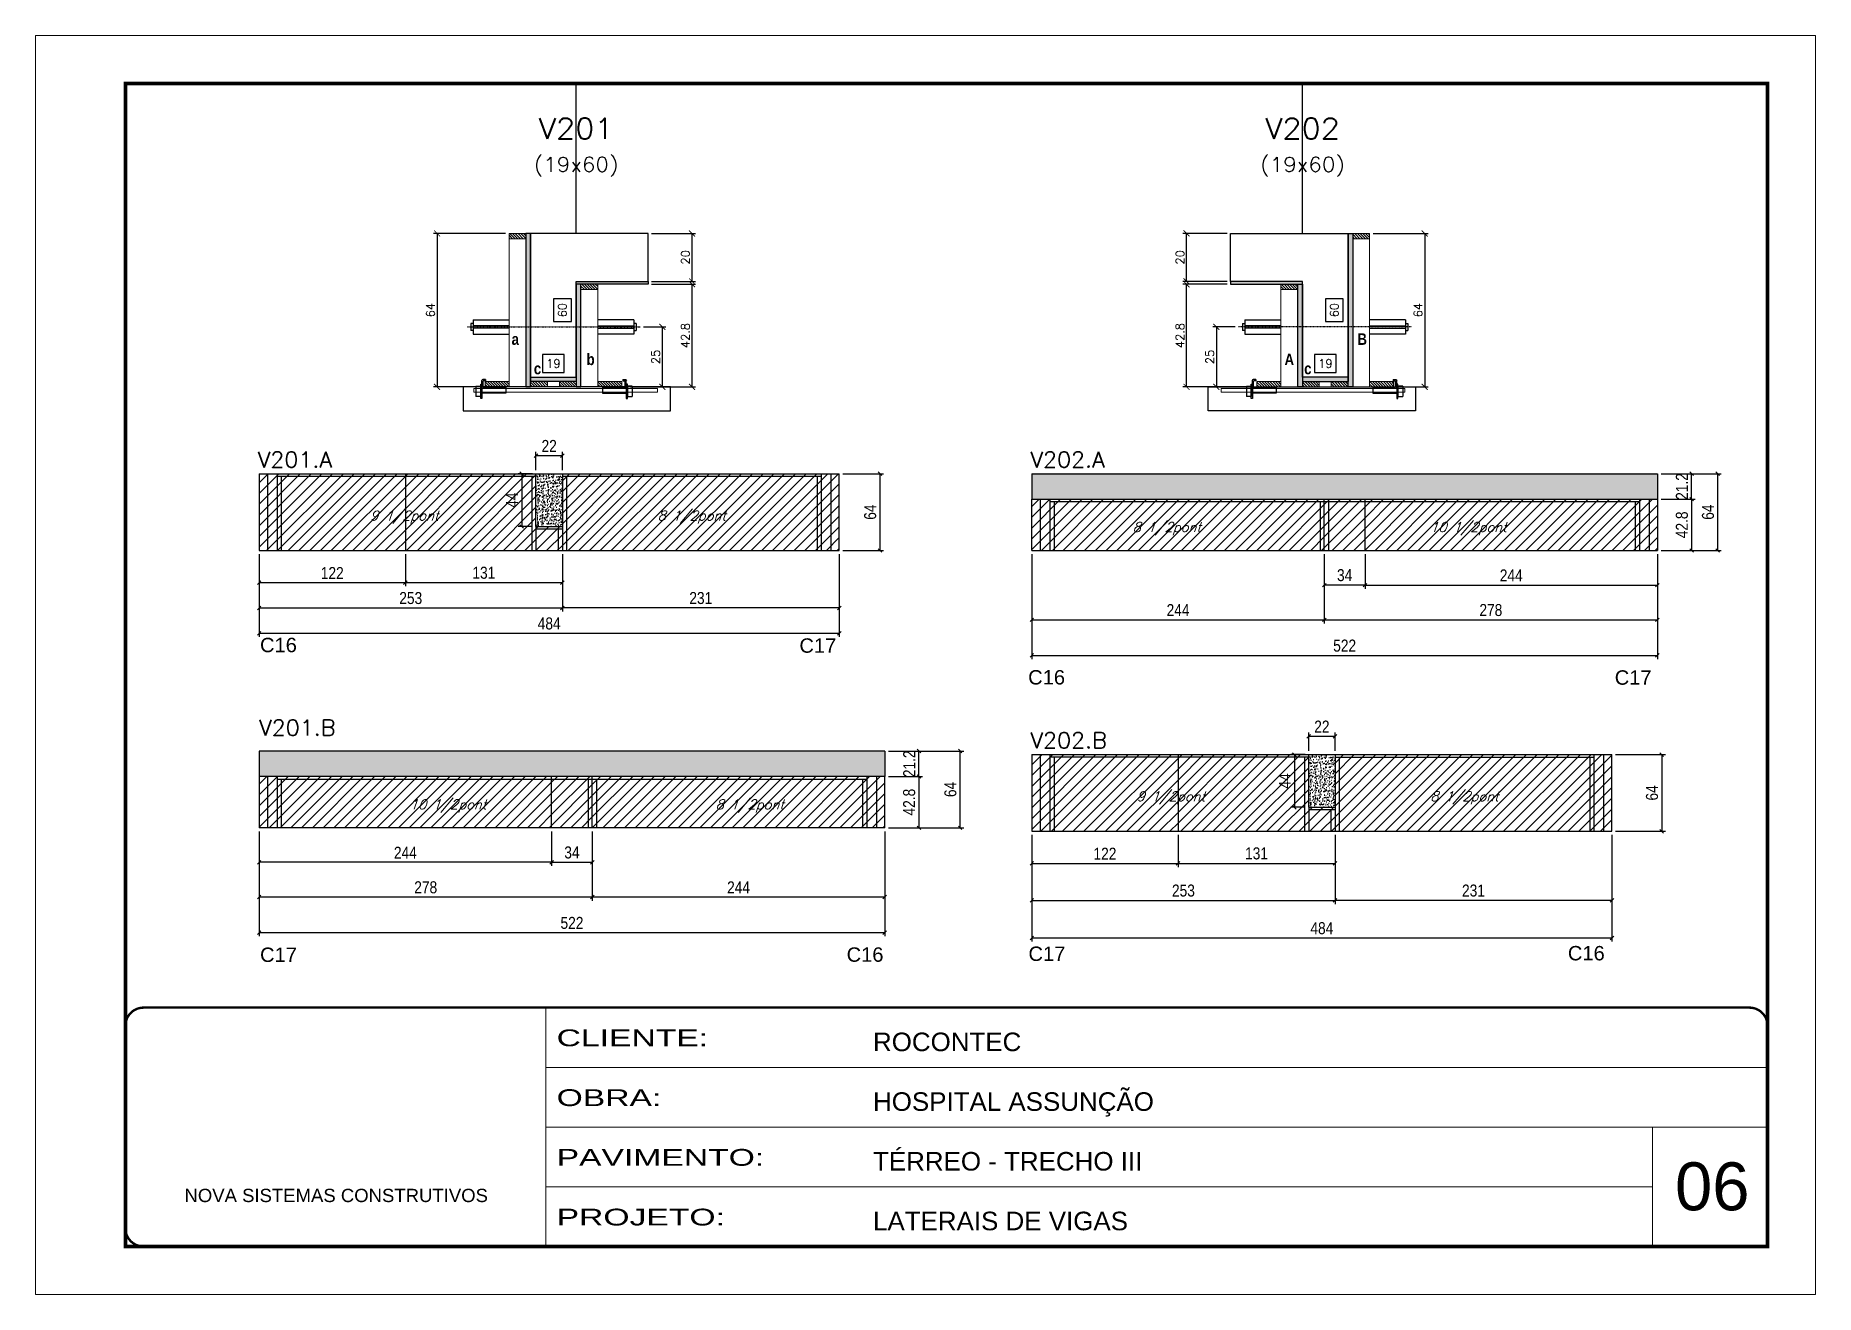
# Model space of a CAD drawing. Extents: x 137137 to 143418, y 10464 to 34486.
# Drawn here: x 138736 to 140221, y 32287 to 33337 of the extents above; entities that cross this region are included whole.
import ezdxf
from ezdxf.enums import TextEntityAlignment as Align

# ---------------------------------------------------------------- set-up
doc = ezdxf.new("R2010")
doc.units = 0
for name, pattern in [('CONTINUO', [0]), ('DASHED', [0.75, 0.5, -0.25]), ('HIDDEN', [0.375, 0.25, -0.125])]:
    doc.linetypes.add(name, pattern=pattern)
for name, color, linetype in [('5', 5, 'Continuous'), ('barrote', 251, 'Continuous'), ('COTA', 241, 'Continuous'), ('Cota Seção (2x)', 4, 'Continuous'), ('detalhes', 4, 'Continuous'), ('Painéis', 200, 'Continuous'), ('presilha', 1, 'Continuous'), ('SARR_2.2x7', 40, 'Continuous'), ('SARR_3.5x7', 81, 'Continuous'), ('TENSOR', 3, 'Continuous'), ('texto', 7, 'Continuous'), ('Texto de Titulo', 7, 'Continuous'), ('Texto Qtd Sarr', 242, 'Continuous')]:
    doc.layers.add(name, color=color, linetype=linetype)
for name, color, linetype, lineweight in [('CARIMBO', 255, 'Continuous', 9), ('CONCRETO', 251, 'Continuous', 25), ('Folhas', 255, 'Continuous', 9), ('Hachura', 251, 'Continuous', 9), ('Madeira', 126, 'Continuous', 18), ('SARRAFO DE PRESSAO', 251, 'DASHED', 9), ('SCO-___-LAJ', 2, 'Continuous', 0), ('Texto Seção', 7, 'Continuous', 15)]:
    doc.layers.add(name, color=color, linetype=linetype, lineweight=lineweight)
doc.styles.add('ARIAL', font='arial.ttf')
doc.styles.add('COTA TECNICA', font='techl___.ttf', dxfattribs={"height": 10})
doc.styles.add('REGUA-120', font='ROMANS.shx', dxfattribs={"height": 15})
doc.styles.add('Romans', font='romans.shx')
doc.styles.get("Standard").update_dxf_attribs({"font": 'arial.ttf'})
doc.styles.add('TECNICA', font='techb___.ttf', dxfattribs={"height": 10})
doc.styles.add('Tecnologia', font='')
doc.styles.get('Tecnologia').set_extended_font_data('Forgotten Futurist')
doc.dimstyles.new('Cota Seção (2x)', dxfattribs={"dimtxt": 7, "dimasz": 5, "dimexe": 3, "dimexo": 3, "dimgap": 2, "dimtad": 3, "dimdec": 1, "dimlfac": 0.5, "dimzin": 12, "dimdsep": 46, "dimtxsty": 'Romans', "dimblk": 'ARCHTICK', "dimcen": 0, "dimclrd": 4, "dimclre": 4, "dimclrt": 1, "dimadec": 1, "dimazin": 3, "dimtfac": 1, "dimtdec": 1, "dimtmove": 0, "dimatfit": 3, "dimldrblk": 'OBLIQUE', "dimfxl": 1, "dimtolj": 1, "dimtzin": 12, "dimarcsym": 0})
doc.dimstyles.new('Cota Seção interna', dxfattribs={"dimtxt": 7, "dimasz": 6, "dimexe": 0.18, "dimexo": 2, "dimgap": -4, "dimtad": 3, "dimdec": 1, "dimlfac": 0.5, "dimzin": 12, "dimdsep": 46, "dimtxsty": 'Romans', "dimblk": 'ARCHTICK', "dimcen": 0.09, "dimse1": 1, "dimse2": 1, "dimsd1": 1, "dimsd2": 1, "dimclrd": 180, "dimclre": 5, "dimclrt": 1, "dimadec": 0, "dimazin": 3, "dimtfac": 1, "dimtdec": 1, "dimtofl": 0, "dimtmove": 0, "dimatfit": 3, "dimldrblk": 'ARCHTICK', "dimfxl": 1, "dimtolj": 1, "dimtzin": 0, "dimarcsym": 0})
doc.dimstyles.new('PAINEL', dxfattribs={"dimtxt": 10, "dimasz": 3, "dimexe": 3, "dimexo": 3, "dimgap": 3, "dimtad": 1, "dimdec": 1, "dimzin": 12, "dimdsep": 46, "dimtxsty": 'COTA TECNICA', "dimblk1": 'OBLIQUE', "dimblk2": 'OBLIQUE', "dimsah": 1, "dimcen": 0.9, "dimclrd": 4, "dimclre": 4, "dimclrt": 240, "dimadec": 1, "dimazin": 3, "dimtfac": 1, "dimtdec": 1, "dimtmove": 0, "dimatfit": 3, "dimfxl": 1, "dimtolj": 1, "dimtzin": 12, "dimarcsym": 0})

msp = doc.modelspace()

# ---------------------------------------------------------------- texts
at = {"layer": '5', "linetype": 'Continuous'}
for s, rotation, p in [('C16', 0.00004, (138923.05, 32822.88)), ('C17', 0.00004, (139373.09, 32822.42)), ('C16', 0.00004, (139563.95, 32795.95)), ('C17', 0.00004, (140053.36, 32795.77)), ('C17', 359.99996, (138923.09, 32564.5)), ('C16', 359.99996, (139412.49, 32564.67)), ('C17', 359.99996, (139564.22, 32565.35)), ('C16', 359.99996, (140014.27, 32565.82))]:
    msp.add_text(s, height=12, rotation=rotation, dxfattribs=at).set_placement(p)
at = {"layer": 'CARIMBO', "style": 'ARIAL'}
msp.add_text('06', height=40, dxfattribs=at).set_placement((140103.65, 32357.34))
at = {"layer": 'detalhes', "style": 'TECNICA'}
for s, p in [('a', (139132.97, 33079.23)), ('B', (139838.69, 33079.23)), ('b', (139195.51, 33062.39)), ('A', (139777.86, 33062.39)), ('c', (139151.52, 33054.7)), ('c', (139794.24, 33054.7))]:
    msp.add_text(s, height=9.6, dxfattribs=at).set_placement(p)
at = {"layer": 'texto', "color": 2, "char_height": 8, "attachment_point": 5, "style": 'Romans'}
for s, insert in [('{\\Q19;\\C256;9 1/2pont}', (139043.48, 32935.49)), ('{\\Q19;\\C256;8 1/2pont}', (139283.3, 32935.49)), ('{\\Q19;\\C256;8 1/2pont}', (139679.62, 32925.88)), ('{\\Q19;\\C256;10 1/2pont}', (139931.29, 32925.88)), ('{\\Q19;\\C256;10 1/2pont}', (139080.01, 32694.61)), ('{\\Q19;\\C256;8 1/2pont}', (139331.68, 32694.61)), ('{\\Q19;\\C256;9 1/2pont}', (139683.08, 32701.36)), ('{\\Q19;\\C256;8 1/2pont}', (139928.01, 32701.36))]:
    msp.add_mtext(s, dxfattribs=dict(at, insert=insert))
at = {"layer": 'Texto Seção', "style": 'REGUA-120', "width": 1.05}
for s, p in [('V201.A', (138921.15, 32977.04)), ('V202.A', (139565.85, 32977.04)), ('V201.B', (138922.28, 32753.46)), ('V202.B', (139565.85, 32742.9))]:
    msp.add_text(s, height=13, dxfattribs=at).set_placement(p)

# ---------------------------------------------------------------- blocks, each defined once
blk = doc.blocks.new('_Oblique')
at = {"color": 0, "linetype": 'ByBlock', "lineweight": -2}
blk.add_line((-0.5, -0.5), (0.5, 0.5), dxfattribs=at)
blk = doc.blocks.new('*D153')
at = {"layer": 'COTA', "color": 4, "linetype": 'ByBlock', "lineweight": -2, "transparency": 16777216}
for p, q in [((138922.3, 32904.7), (138922.3, 32877.9)), ((139044.3, 32904.7), (139044.3, 32877.9)), ((138922.3, 32880.9), (139044.3, 32880.9))]:
    blk.add_line(p, q, dxfattribs=at)
at = {"layer": 'Defpoints', "color": 0, "linetype": 'ByBlock', "transparency": 16777216}
for p in [(138922.3, 32907.7), (139044.3, 32907.7), (139044.3, 32880.9)]:
    blk.add_point(p, dxfattribs=at)
at = {"layer": 'COTA', "color": 4, "linetype": 'ByBlock', "lineweight": -2, "transparency": 16777216, "xscale": 3, "yscale": 3, "zscale": 3, "rotation": 180}
blk.add_blockref('_Oblique', (138922.3, 32880.9), dxfattribs=at)
at = {"layer": 'COTA', "color": 4, "linetype": 'ByBlock', "lineweight": -2, "transparency": 16777216, "xscale": 3, "yscale": 3, "zscale": 3}
blk.add_blockref('_Oblique', (139044.3, 32880.9), dxfattribs=at)
at = {"layer": 'COTA', "color": 240, "linetype": 'ByBlock', "transparency": 16777216, "insert": (138983.3, 32888.9), "char_height": 10, "attachment_point": 5, "style": 'COTA TECNICA'}
blk.add_mtext('\\A1;122', dxfattribs=at)
blk = doc.blocks.new('*D154')
at = {"layer": 'COTA', "color": 4, "linetype": 'ByBlock', "lineweight": -2, "transparency": 16777216}
for p, q in [((139044.3, 32904.7), (139044.3, 32877.9)), ((139175.3, 32904.7), (139175.3, 32877.9)), ((139044.3, 32880.9), (139175.3, 32880.9))]:
    blk.add_line(p, q, dxfattribs=at)
at = {"layer": 'Defpoints', "color": 0, "linetype": 'ByBlock', "transparency": 16777216}
for p in [(139044.3, 32907.7), (139175.3, 32907.7), (139175.3, 32880.9)]:
    blk.add_point(p, dxfattribs=at)
at = {"layer": 'COTA', "color": 4, "linetype": 'ByBlock', "lineweight": -2, "transparency": 16777216, "xscale": 3, "yscale": 3, "zscale": 3, "rotation": 180}
blk.add_blockref('_Oblique', (139044.3, 32880.9), dxfattribs=at)
at = {"layer": 'COTA', "color": 4, "linetype": 'ByBlock', "lineweight": -2, "transparency": 16777216, "xscale": 3, "yscale": 3, "zscale": 3}
blk.add_blockref('_Oblique', (139175.3, 32880.9), dxfattribs=at)
at = {"layer": 'COTA', "color": 240, "linetype": 'ByBlock', "transparency": 16777216, "insert": (139109.8, 32889.1), "char_height": 10, "attachment_point": 5, "style": 'COTA TECNICA'}
blk.add_mtext('\\A1;131', dxfattribs=at)
blk = doc.blocks.new('*D155')
at = {"layer": 'COTA', "color": 4, "linetype": 'ByBlock', "lineweight": -2, "transparency": 16777216}
for p, q in [((139175.3, 32904.7), (139175.3, 32856.8)), ((139406.3, 32904.7), (139406.3, 32856.8)), ((139406.3, 32859.8), (139175.3, 32859.8))]:
    blk.add_line(p, q, dxfattribs=at)
at = {"layer": 'Defpoints', "color": 0, "linetype": 'ByBlock', "transparency": 16777216}
for p in [(139175.3, 32907.7), (139406.3, 32907.7), (139175.3, 32859.8)]:
    blk.add_point(p, dxfattribs=at)
at = {"layer": 'COTA', "color": 4, "linetype": 'ByBlock', "lineweight": -2, "transparency": 16777216, "xscale": 3, "yscale": 3, "zscale": 3, "rotation": 180}
blk.add_blockref('_Oblique', (139175.3, 32859.8), dxfattribs=at)
at = {"layer": 'COTA', "color": 4, "linetype": 'ByBlock', "lineweight": -2, "transparency": 16777216, "xscale": 3, "yscale": 3, "zscale": 3}
blk.add_blockref('_Oblique', (139406.3, 32859.8), dxfattribs=at)
at = {"layer": 'COTA', "color": 240, "linetype": 'ByBlock', "transparency": 16777216, "insert": (139290.8, 32868), "char_height": 10, "attachment_point": 5, "style": 'COTA TECNICA'}
blk.add_mtext('\\A1;231', dxfattribs=at)
blk = doc.blocks.new('*D156')
at = {"layer": 'COTA', "color": 4, "linetype": 'ByBlock', "lineweight": -2, "transparency": 16777216}
for p, q in [((139153.3, 32974.7), (139153.3, 32989.9)), ((139153.3, 32986.9), (139175.3, 32986.9)), ((139175.3, 32974.7), (139175.3, 32989.9))]:
    blk.add_line(p, q, dxfattribs=at)
at = {"layer": 'Defpoints', "color": 0, "linetype": 'ByBlock', "transparency": 16777216}
for p in [(139175.3, 32986.9), (139153.3, 32971.7), (139175.3, 32971.7)]:
    blk.add_point(p, dxfattribs=at)
at = {"layer": 'COTA', "color": 4, "linetype": 'ByBlock', "lineweight": -2, "transparency": 16777216, "xscale": 3, "yscale": 3, "zscale": 3, "rotation": 180}
blk.add_blockref('_Oblique', (139153.3, 32986.9), dxfattribs=at)
at = {"layer": 'COTA', "color": 4, "linetype": 'ByBlock', "lineweight": -2, "transparency": 16777216, "xscale": 3, "yscale": 3, "zscale": 3}
blk.add_blockref('_Oblique', (139175.3, 32986.9), dxfattribs=at)
at = {"layer": 'COTA', "color": 240, "linetype": 'ByBlock', "transparency": 16777216, "insert": (139164.3, 32994.9), "char_height": 10, "attachment_point": 5, "style": 'COTA TECNICA'}
blk.add_mtext('\\A1;22', dxfattribs=at)
blk = doc.blocks.new('*D157')
at = {"layer": 'COTA', "color": 4, "linetype": 'ByBlock', "lineweight": -2, "transparency": 16777216}
for p, q in [((139150.3, 32971.7), (139138.4, 32971.7)), ((139141.4, 32971.7), (139141.4, 32927.7)), ((139150.3, 32927.7), (139138.4, 32927.7))]:
    blk.add_line(p, q, dxfattribs=at)
at = {"layer": 'Defpoints', "color": 0, "linetype": 'ByBlock', "transparency": 16777216}
for p in [(139153.3, 32971.7), (139141.4, 32927.7), (139153.3, 32927.7)]:
    blk.add_point(p, dxfattribs=at)
at = {"layer": 'COTA', "color": 4, "linetype": 'ByBlock', "lineweight": -2, "transparency": 16777216, "xscale": 3, "yscale": 3, "zscale": 3}
for p, rotation in [((139141.4, 32971.7), 90), ((139141.4, 32927.7), 270)]:
    blk.add_blockref('_Oblique', p, dxfattribs=dict(at, rotation=rotation))
at = {"layer": 'COTA', "color": 240, "linetype": 'ByBlock', "transparency": 16777216, "insert": (139133.4, 32949.7), "char_height": 10, "attachment_point": 5, "rotation": 90, "style": 'COTA TECNICA'}
blk.add_mtext('\\A1;44', dxfattribs=at)
blk = doc.blocks.new('*D158')
at = {"layer": 'COTA', "color": 4, "linetype": 'ByBlock', "lineweight": -2, "transparency": 16777216}
for p, q in [((139409.3, 32971.7), (139443.3, 32971.7)), ((139440.3, 32971.7), (139440.3, 32907.7)), ((139409.3, 32907.7), (139443.3, 32907.7))]:
    blk.add_line(p, q, dxfattribs=at)
at = {"layer": 'Defpoints', "color": 0, "linetype": 'ByBlock', "transparency": 16777216}
for p in [(139406.3, 32971.7), (139406.3, 32907.7), (139440.3, 32907.7)]:
    blk.add_point(p, dxfattribs=at)
at = {"layer": 'COTA', "color": 4, "linetype": 'ByBlock', "lineweight": -2, "transparency": 16777216, "xscale": 3, "yscale": 3, "zscale": 3}
for p, rotation in [((139440.3, 32971.7), 90), ((139440.3, 32907.7), 270)]:
    blk.add_blockref('_Oblique', p, dxfattribs=dict(at, rotation=rotation))
at = {"layer": 'COTA', "color": 240, "linetype": 'ByBlock', "transparency": 16777216, "insert": (139432.2, 32939.7), "char_height": 10, "attachment_point": 5, "rotation": 90, "style": 'COTA TECNICA'}
blk.add_mtext('\\A1;64', dxfattribs=at)
blk = doc.blocks.new('*D159')
at = {"layer": 'COTA', "color": 4, "linetype": 'ByBlock', "lineweight": -2, "transparency": 16777216}
for p, q in [((139200.3, 32673.4), (139200.3, 32615.6)), ((139444.3, 32673.4), (139444.3, 32615.6)), ((139444.3, 32618.6), (139200.3, 32618.6))]:
    blk.add_line(p, q, dxfattribs=at)
at = {"layer": 'Defpoints', "color": 0, "linetype": 'ByBlock', "transparency": 16777216}
for p in [(139200.3, 32676.4), (139444.3, 32676.4), (139200.3, 32618.6)]:
    blk.add_point(p, dxfattribs=at)
at = {"layer": 'COTA', "color": 4, "linetype": 'ByBlock', "lineweight": -2, "transparency": 16777216, "xscale": 3, "yscale": 3, "zscale": 3, "rotation": 180}
blk.add_blockref('_Oblique', (139200.3, 32618.6), dxfattribs=at)
at = {"layer": 'COTA', "color": 4, "linetype": 'ByBlock', "lineweight": -2, "transparency": 16777216, "xscale": 3, "yscale": 3, "zscale": 3}
blk.add_blockref('_Oblique', (139444.3, 32618.6), dxfattribs=at)
at = {"layer": 'COTA', "color": 240, "linetype": 'ByBlock', "transparency": 16777216, "insert": (139322.3, 32626.7), "char_height": 10, "attachment_point": 5, "style": 'COTA TECNICA'}
blk.add_mtext('\\A1;244', dxfattribs=at)
blk = doc.blocks.new('*D160')
at = {"layer": 'COTA', "color": 4, "linetype": 'ByBlock', "lineweight": -2, "transparency": 16777216}
for p, q in [((138922.3, 32673.4), (138922.3, 32615.6)), ((139200.3, 32673.4), (139200.3, 32615.6)), ((139200.3, 32618.6), (138922.3, 32618.6))]:
    blk.add_line(p, q, dxfattribs=at)
at = {"layer": 'Defpoints', "color": 0, "linetype": 'ByBlock', "transparency": 16777216}
for p in [(138922.3, 32676.4), (139200.3, 32676.4), (138922.3, 32618.6)]:
    blk.add_point(p, dxfattribs=at)
at = {"layer": 'COTA', "color": 4, "linetype": 'ByBlock', "lineweight": -2, "transparency": 16777216, "xscale": 3, "yscale": 3, "zscale": 3, "rotation": 180}
blk.add_blockref('_Oblique', (138922.3, 32618.6), dxfattribs=at)
at = {"layer": 'COTA', "color": 4, "linetype": 'ByBlock', "lineweight": -2, "transparency": 16777216, "xscale": 3, "yscale": 3, "zscale": 3}
blk.add_blockref('_Oblique', (139200.3, 32618.6), dxfattribs=at)
at = {"layer": 'COTA', "color": 240, "linetype": 'ByBlock', "transparency": 16777216, "insert": (139061.3, 32626.7), "char_height": 10, "attachment_point": 5, "style": 'COTA TECNICA'}
blk.add_mtext('\\A1;278', dxfattribs=at)
blk = doc.blocks.new('*D161')
at = {"layer": 'COTA', "color": 4, "linetype": 'ByBlock', "lineweight": -2, "transparency": 16777216}
for p, q in [((139166.3, 32673.4), (139166.3, 32644.6)), ((139200.3, 32673.4), (139200.3, 32644.6)), ((139166.3, 32647.6), (139200.3, 32647.6))]:
    blk.add_line(p, q, dxfattribs=at)
at = {"layer": 'Defpoints', "color": 0, "linetype": 'ByBlock', "transparency": 16777216}
for p in [(139166.3, 32676.4), (139200.3, 32676.4), (139200.3, 32647.6)]:
    blk.add_point(p, dxfattribs=at)
at = {"layer": 'COTA', "color": 4, "linetype": 'ByBlock', "lineweight": -2, "transparency": 16777216, "xscale": 3, "yscale": 3, "zscale": 3, "rotation": 180}
blk.add_blockref('_Oblique', (139166.3, 32647.6), dxfattribs=at)
at = {"layer": 'COTA', "color": 4, "linetype": 'ByBlock', "lineweight": -2, "transparency": 16777216, "xscale": 3, "yscale": 3, "zscale": 3}
blk.add_blockref('_Oblique', (139200.3, 32647.6), dxfattribs=at)
at = {"layer": 'COTA', "color": 240, "linetype": 'ByBlock', "transparency": 16777216, "insert": (139183.3, 32655.8), "char_height": 10, "attachment_point": 5, "style": 'COTA TECNICA'}
blk.add_mtext('\\A1;34', dxfattribs=at)
blk = doc.blocks.new('*D162')
at = {"layer": 'COTA', "color": 4, "linetype": 'ByBlock', "lineweight": -2, "transparency": 16777216}
for p, q in [((138922.3, 32673.4), (138922.3, 32644.6)), ((139166.3, 32673.4), (139166.3, 32644.6)), ((139166.3, 32647.6), (138922.3, 32647.6))]:
    blk.add_line(p, q, dxfattribs=at)
at = {"layer": 'Defpoints', "color": 0, "linetype": 'ByBlock', "transparency": 16777216}
for p in [(138922.3, 32676.4), (139166.3, 32676.4), (138922.3, 32647.6)]:
    blk.add_point(p, dxfattribs=at)
at = {"layer": 'COTA', "color": 4, "linetype": 'ByBlock', "lineweight": -2, "transparency": 16777216, "xscale": 3, "yscale": 3, "zscale": 3, "rotation": 180}
blk.add_blockref('_Oblique', (138922.3, 32647.6), dxfattribs=at)
at = {"layer": 'COTA', "color": 4, "linetype": 'ByBlock', "lineweight": -2, "transparency": 16777216, "xscale": 3, "yscale": 3, "zscale": 3}
blk.add_blockref('_Oblique', (139166.3, 32647.6), dxfattribs=at)
at = {"layer": 'COTA', "color": 240, "linetype": 'ByBlock', "transparency": 16777216, "insert": (139044.3, 32655.6), "char_height": 10, "attachment_point": 5, "style": 'COTA TECNICA'}
blk.add_mtext('\\A1;244', dxfattribs=at)
blk = doc.blocks.new('*D26')
at = {"layer": 'COTA', "color": 4, "linetype": 'ByBlock', "lineweight": -2, "transparency": 16777216}
for p, q in [((139447.3, 32719.2), (139475.8, 32719.2)), ((139472.8, 32719.2), (139472.8, 32676.4)), ((139447.3, 32676.4), (139475.8, 32676.4))]:
    blk.add_line(p, q, dxfattribs=at)
at = {"layer": 'Defpoints', "color": 0, "linetype": 'ByBlock', "transparency": 16777216}
for p in [(139444.3, 32719.2), (139444.3, 32676.4), (139472.8, 32676.4)]:
    blk.add_point(p, dxfattribs=at)
at = {"layer": 'COTA', "color": 4, "linetype": 'ByBlock', "lineweight": -2, "transparency": 16777216, "xscale": 3, "yscale": 3, "zscale": 3}
for p, rotation in [((139472.8, 32719.2), 90), ((139472.8, 32676.4), 270)]:
    blk.add_blockref('_Oblique', p, dxfattribs=dict(at, rotation=rotation))
at = {"layer": 'COTA', "color": 240, "linetype": 'ByBlock', "transparency": 16777216, "insert": (139464.7, 32697.8), "char_height": 10, "attachment_point": 5, "rotation": 90, "style": 'COTA TECNICA'}
blk.add_mtext('\\A1;42.8', dxfattribs=at)
blk = doc.blocks.new('*D27')
at = {"layer": 'COTA', "color": 4, "linetype": 'ByBlock', "lineweight": -2, "transparency": 16777216}
for p, q in [((139447.3, 32740.4), (139475.8, 32740.4)), ((139472.8, 32719.2), (139472.8, 32740.4)), ((139447.3, 32719.2), (139475.8, 32719.2))]:
    blk.add_line(p, q, dxfattribs=at)
at = {"layer": 'Defpoints', "color": 0, "linetype": 'ByBlock', "transparency": 16777216}
for p in [(139444.3, 32740.4), (139472.8, 32740.4), (139444.3, 32719.2)]:
    blk.add_point(p, dxfattribs=at)
at = {"layer": 'COTA', "color": 4, "linetype": 'ByBlock', "lineweight": -2, "transparency": 16777216, "xscale": 3, "yscale": 3, "zscale": 3}
for p, rotation in [((139472.8, 32740.4), 90), ((139472.8, 32719.2), 270)]:
    blk.add_blockref('_Oblique', p, dxfattribs=dict(at, rotation=rotation))
at = {"layer": 'COTA', "color": 240, "linetype": 'ByBlock', "transparency": 16777216, "insert": (139464.7, 32729.8), "char_height": 10, "attachment_point": 5, "rotation": 90, "style": 'COTA TECNICA'}
blk.add_mtext('\\A1;21.2', dxfattribs=at)
blk = doc.blocks.new('*D28')
at = {"layer": 'COTA', "color": 4, "linetype": 'ByBlock', "lineweight": -2, "transparency": 16777216}
for p, q in [((139447.3, 32740.4), (139510.2, 32740.4)), ((139507.2, 32676.4), (139507.2, 32740.4)), ((139447.3, 32676.4), (139510.2, 32676.4))]:
    blk.add_line(p, q, dxfattribs=at)
at = {"layer": 'Defpoints', "color": 0, "linetype": 'ByBlock', "transparency": 16777216}
for p in [(139444.3, 32740.4), (139507.2, 32740.4), (139444.3, 32676.4)]:
    blk.add_point(p, dxfattribs=at)
at = {"layer": 'COTA', "color": 4, "linetype": 'ByBlock', "lineweight": -2, "transparency": 16777216, "xscale": 3, "yscale": 3, "zscale": 3}
for p, rotation in [((139507.2, 32740.4), 90), ((139507.2, 32676.4), 270)]:
    blk.add_blockref('_Oblique', p, dxfattribs=dict(at, rotation=rotation))
at = {"layer": 'COTA', "color": 240, "linetype": 'ByBlock', "transparency": 16777216, "insert": (139499.1, 32708.4), "char_height": 10, "attachment_point": 5, "rotation": 90, "style": 'COTA TECNICA'}
blk.add_mtext('\\A1;64', dxfattribs=at)
blk = doc.blocks.new('*D163')
at = {"layer": 'COTA', "color": 4, "linetype": 'ByBlock', "lineweight": -2, "transparency": 16777216}
for p, q in [((138922.3, 32904.7), (138922.3, 32835.7)), ((139406.3, 32904.7), (139406.3, 32835.7)), ((138922.3, 32838.7), (139406.3, 32838.7))]:
    blk.add_line(p, q, dxfattribs=at)
at = {"layer": 'Defpoints', "color": 0, "linetype": 'ByBlock', "transparency": 16777216}
for p in [(138922.3, 32907.7), (139406.3, 32907.7), (139406.3, 32838.7)]:
    blk.add_point(p, dxfattribs=at)
at = {"layer": 'COTA', "color": 4, "linetype": 'ByBlock', "lineweight": -2, "transparency": 16777216, "xscale": 3, "yscale": 3, "zscale": 3, "rotation": 180}
blk.add_blockref('_Oblique', (138922.3, 32838.7), dxfattribs=at)
at = {"layer": 'COTA', "color": 4, "linetype": 'ByBlock', "lineweight": -2, "transparency": 16777216, "xscale": 3, "yscale": 3, "zscale": 3}
blk.add_blockref('_Oblique', (139406.3, 32838.7), dxfattribs=at)
at = {"layer": 'COTA', "color": 240, "linetype": 'ByBlock', "transparency": 16777216, "insert": (139164.3, 32846.8), "char_height": 10, "attachment_point": 5, "style": 'COTA TECNICA'}
blk.add_mtext('\\A1;484', dxfattribs=at)
blk = doc.blocks.new('*D164')
at = {"layer": 'COTA', "color": 4, "linetype": 'ByBlock', "lineweight": -2, "transparency": 16777216}
for p, q in [((138922.3, 32673.4), (138922.3, 32585.9)), ((139444.3, 32673.4), (139444.3, 32585.9)), ((139444.3, 32588.9), (138922.3, 32588.9))]:
    blk.add_line(p, q, dxfattribs=at)
at = {"layer": 'Defpoints', "color": 0, "linetype": 'ByBlock', "transparency": 16777216}
for p in [(138922.3, 32676.4), (139444.3, 32676.4), (138922.3, 32588.9)]:
    blk.add_point(p, dxfattribs=at)
at = {"layer": 'COTA', "color": 4, "linetype": 'ByBlock', "lineweight": -2, "transparency": 16777216, "xscale": 3, "yscale": 3, "zscale": 3, "rotation": 180}
blk.add_blockref('_Oblique', (138922.3, 32588.9), dxfattribs=at)
at = {"layer": 'COTA', "color": 4, "linetype": 'ByBlock', "lineweight": -2, "transparency": 16777216, "xscale": 3, "yscale": 3, "zscale": 3}
blk.add_blockref('_Oblique', (139444.3, 32588.9), dxfattribs=at)
at = {"layer": 'COTA', "color": 240, "linetype": 'ByBlock', "transparency": 16777216, "insert": (139183.3, 32597), "char_height": 10, "attachment_point": 5, "style": 'COTA TECNICA'}
blk.add_mtext('\\A1;522', dxfattribs=at)
blk = doc.blocks.new('*D165')
at = {"layer": 'COTA', "color": 4, "linetype": 'ByBlock', "lineweight": -2, "transparency": 16777216}
for p, q in [((139567, 32904.7), (139567, 32846.9)), ((139811, 32904.7), (139811, 32846.9)), ((139567, 32849.9), (139811, 32849.9))]:
    blk.add_line(p, q, dxfattribs=at)
at = {"layer": 'Defpoints', "color": 0, "linetype": 'ByBlock', "transparency": 16777216}
for p in [(139567, 32907.7), (139811, 32907.7), (139811, 32849.9)]:
    blk.add_point(p, dxfattribs=at)
at = {"layer": 'COTA', "color": 4, "linetype": 'ByBlock', "lineweight": -2, "transparency": 16777216, "xscale": 3, "yscale": 3, "zscale": 3, "rotation": 180}
blk.add_blockref('_Oblique', (139567, 32849.9), dxfattribs=at)
at = {"layer": 'COTA', "color": 4, "linetype": 'ByBlock', "lineweight": -2, "transparency": 16777216, "xscale": 3, "yscale": 3, "zscale": 3}
blk.add_blockref('_Oblique', (139811, 32849.9), dxfattribs=at)
at = {"layer": 'COTA', "color": 240, "linetype": 'ByBlock', "transparency": 16777216, "insert": (139689, 32858), "char_height": 10, "attachment_point": 5, "style": 'COTA TECNICA'}
blk.add_mtext('\\A1;244', dxfattribs=at)
blk = doc.blocks.new('*D166')
at = {"layer": 'COTA', "color": 4, "linetype": 'ByBlock', "lineweight": -2, "transparency": 16777216}
for p, q in [((139811, 32904.7), (139811, 32846.9)), ((140089, 32904.7), (140089, 32846.9)), ((139811, 32849.9), (140089, 32849.9))]:
    blk.add_line(p, q, dxfattribs=at)
at = {"layer": 'Defpoints', "color": 0, "linetype": 'ByBlock', "transparency": 16777216}
for p in [(139811, 32907.7), (140089, 32907.7), (140089, 32849.9)]:
    blk.add_point(p, dxfattribs=at)
at = {"layer": 'COTA', "color": 4, "linetype": 'ByBlock', "lineweight": -2, "transparency": 16777216, "xscale": 3, "yscale": 3, "zscale": 3, "rotation": 180}
blk.add_blockref('_Oblique', (139811, 32849.9), dxfattribs=at)
at = {"layer": 'COTA', "color": 4, "linetype": 'ByBlock', "lineweight": -2, "transparency": 16777216, "xscale": 3, "yscale": 3, "zscale": 3}
blk.add_blockref('_Oblique', (140089, 32849.9), dxfattribs=at)
at = {"layer": 'COTA', "color": 240, "linetype": 'ByBlock', "transparency": 16777216, "insert": (139950, 32858), "char_height": 10, "attachment_point": 5, "style": 'COTA TECNICA'}
blk.add_mtext('\\A1;278', dxfattribs=at)
blk = doc.blocks.new('*D167')
at = {"layer": 'COTA', "color": 4, "linetype": 'ByBlock', "lineweight": -2, "transparency": 16777216}
for p, q in [((139811, 32904.7), (139811, 32875.8)), ((139845, 32904.7), (139845, 32875.8)), ((139845, 32878.8), (139811, 32878.8))]:
    blk.add_line(p, q, dxfattribs=at)
at = {"layer": 'Defpoints', "color": 0, "linetype": 'ByBlock', "transparency": 16777216}
for p in [(139811, 32907.7), (139845, 32907.7), (139811, 32878.8)]:
    blk.add_point(p, dxfattribs=at)
at = {"layer": 'COTA', "color": 4, "linetype": 'ByBlock', "lineweight": -2, "transparency": 16777216, "xscale": 3, "yscale": 3, "zscale": 3, "rotation": 180}
blk.add_blockref('_Oblique', (139811, 32878.8), dxfattribs=at)
at = {"layer": 'COTA', "color": 4, "linetype": 'ByBlock', "lineweight": -2, "transparency": 16777216, "xscale": 3, "yscale": 3, "zscale": 3}
blk.add_blockref('_Oblique', (139845, 32878.8), dxfattribs=at)
at = {"layer": 'COTA', "color": 240, "linetype": 'ByBlock', "transparency": 16777216, "insert": (139828, 32887.1), "char_height": 10, "attachment_point": 5, "style": 'COTA TECNICA'}
blk.add_mtext('\\A1;34', dxfattribs=at)
blk = doc.blocks.new('*D168')
at = {"layer": 'COTA', "color": 4, "linetype": 'ByBlock', "lineweight": -2, "transparency": 16777216}
for p, q in [((139845, 32904.7), (139845, 32875.8)), ((140089, 32904.7), (140089, 32875.8)), ((139845, 32878.8), (140089, 32878.8))]:
    blk.add_line(p, q, dxfattribs=at)
at = {"layer": 'Defpoints', "color": 0, "linetype": 'ByBlock', "transparency": 16777216}
for p in [(139845, 32907.7), (140089, 32907.7), (140089, 32878.8)]:
    blk.add_point(p, dxfattribs=at)
at = {"layer": 'COTA', "color": 4, "linetype": 'ByBlock', "lineweight": -2, "transparency": 16777216, "xscale": 3, "yscale": 3, "zscale": 3, "rotation": 180}
blk.add_blockref('_Oblique', (139845, 32878.8), dxfattribs=at)
at = {"layer": 'COTA', "color": 4, "linetype": 'ByBlock', "lineweight": -2, "transparency": 16777216, "xscale": 3, "yscale": 3, "zscale": 3}
blk.add_blockref('_Oblique', (140089, 32878.8), dxfattribs=at)
at = {"layer": 'COTA', "color": 240, "linetype": 'ByBlock', "transparency": 16777216, "insert": (139967, 32886.9), "char_height": 10, "attachment_point": 5, "style": 'COTA TECNICA'}
blk.add_mtext('\\A1;244', dxfattribs=at)
blk = doc.blocks.new('*D169')
at = {"layer": 'COTA', "color": 4, "linetype": 'ByBlock', "lineweight": -2, "transparency": 16777216}
for p, q in [((140092, 32950.5), (140120.5, 32950.5)), ((140117.5, 32950.5), (140117.5, 32907.7)), ((140092, 32907.7), (140120.5, 32907.7))]:
    blk.add_line(p, q, dxfattribs=at)
at = {"layer": 'Defpoints', "color": 0, "linetype": 'ByBlock', "transparency": 16777216}
for p in [(140089, 32950.5), (140089, 32907.7), (140117.5, 32907.7)]:
    blk.add_point(p, dxfattribs=at)
at = {"layer": 'COTA', "color": 4, "linetype": 'ByBlock', "lineweight": -2, "transparency": 16777216, "xscale": 3, "yscale": 3, "zscale": 3}
for p, rotation in [((140117.5, 32950.5), 90), ((140117.5, 32907.7), 270)]:
    blk.add_blockref('_Oblique', p, dxfattribs=dict(at, rotation=rotation))
at = {"layer": 'COTA', "color": 240, "linetype": 'ByBlock', "transparency": 16777216, "insert": (140109.4, 32929.1), "char_height": 10, "attachment_point": 5, "rotation": 90, "style": 'COTA TECNICA'}
blk.add_mtext('\\A1;42.8', dxfattribs=at)
blk = doc.blocks.new('*D170')
at = {"layer": 'COTA', "color": 4, "linetype": 'ByBlock', "lineweight": -2, "transparency": 16777216}
for p, q in [((140092, 32971.7), (140120.5, 32971.7)), ((140117.5, 32950.5), (140117.5, 32971.7)), ((140092, 32950.5), (140120.5, 32950.5))]:
    blk.add_line(p, q, dxfattribs=at)
at = {"layer": 'Defpoints', "color": 0, "linetype": 'ByBlock', "transparency": 16777216}
for p in [(140089, 32971.7), (140117.5, 32971.7), (140089, 32950.5)]:
    blk.add_point(p, dxfattribs=at)
at = {"layer": 'COTA', "color": 4, "linetype": 'ByBlock', "lineweight": -2, "transparency": 16777216, "xscale": 3, "yscale": 3, "zscale": 3}
for p, rotation in [((140117.5, 32971.7), 90), ((140117.5, 32950.5), 270)]:
    blk.add_blockref('_Oblique', p, dxfattribs=dict(at, rotation=rotation))
at = {"layer": 'COTA', "color": 240, "linetype": 'ByBlock', "transparency": 16777216, "insert": (140109.4, 32961.1), "char_height": 10, "attachment_point": 5, "rotation": 90, "style": 'COTA TECNICA'}
blk.add_mtext('\\A1;21.2', dxfattribs=at)
blk = doc.blocks.new('*D171')
at = {"layer": 'COTA', "color": 4, "linetype": 'ByBlock', "lineweight": -2, "transparency": 16777216}
for p, q in [((140092, 32971.7), (140142.3, 32971.7)), ((140139.3, 32907.7), (140139.3, 32971.7)), ((140092, 32907.7), (140142.3, 32907.7))]:
    blk.add_line(p, q, dxfattribs=at)
at = {"layer": 'Defpoints', "color": 0, "linetype": 'ByBlock', "transparency": 16777216}
for p in [(140089, 32971.7), (140139.3, 32971.7), (140089, 32907.7)]:
    blk.add_point(p, dxfattribs=at)
at = {"layer": 'COTA', "color": 4, "linetype": 'ByBlock', "lineweight": -2, "transparency": 16777216, "xscale": 3, "yscale": 3, "zscale": 3}
for p, rotation in [((140139.3, 32971.7), 90), ((140139.3, 32907.7), 270)]:
    blk.add_blockref('_Oblique', p, dxfattribs=dict(at, rotation=rotation))
at = {"layer": 'COTA', "color": 240, "linetype": 'ByBlock', "transparency": 16777216, "insert": (140131.2, 32939.7), "char_height": 10, "attachment_point": 5, "rotation": 90, "style": 'COTA TECNICA'}
blk.add_mtext('\\A1;64', dxfattribs=at)
blk = doc.blocks.new('*D172')
at = {"layer": 'COTA', "color": 4, "linetype": 'ByBlock', "lineweight": -2, "transparency": 16777216}
for p, q in [((139567, 32904.7), (139567, 32817.2)), ((140089, 32904.7), (140089, 32817.2)), ((139567, 32820.2), (140089, 32820.2))]:
    blk.add_line(p, q, dxfattribs=at)
at = {"layer": 'Defpoints', "color": 0, "linetype": 'ByBlock', "transparency": 16777216}
for p in [(139567, 32907.7), (140089, 32907.7), (140089, 32820.2)]:
    blk.add_point(p, dxfattribs=at)
at = {"layer": 'COTA', "color": 4, "linetype": 'ByBlock', "lineweight": -2, "transparency": 16777216, "xscale": 3, "yscale": 3, "zscale": 3, "rotation": 180}
blk.add_blockref('_Oblique', (139567, 32820.2), dxfattribs=at)
at = {"layer": 'COTA', "color": 4, "linetype": 'ByBlock', "lineweight": -2, "transparency": 16777216, "xscale": 3, "yscale": 3, "zscale": 3}
blk.add_blockref('_Oblique', (140089, 32820.2), dxfattribs=at)
at = {"layer": 'COTA', "color": 240, "linetype": 'ByBlock', "transparency": 16777216, "insert": (139828, 32828.3), "char_height": 10, "attachment_point": 5, "style": 'COTA TECNICA'}
blk.add_mtext('\\A1;522', dxfattribs=at)
blk = doc.blocks.new('titulo1')
at = {"layer": 'Defpoints', "color": 252, "linetype": 'HIDDEN', "ltscale": 2}
blk.add_line((0, 0), (0, 125), dxfattribs=at)
at = {"layer": 'Defpoints', "style": 'Romans', "oblique": 15}
blk.add_attdef('FOLHA', text='', height=10, dxfattribs=at).set_placement((0, 15.6), align=Align.MIDDLE_CENTER)
at = {"layer": 'Texto Qtd Sarr', "color": 3, "style": 'Romans', "oblique": 15}
for tag, height, p in [('TITULO', 17, (0, 71.4)), ('SEÇÃO', 12, (0, 41.5))]:
    blk.add_attdef(tag, text='', height=height, dxfattribs=at).set_placement(p, align=Align.MIDDLE_CENTER)
blk = doc.blocks.new('_ArchTick')
at = {"color": 0, "linetype": 'ByBlock', "const_width": 0.15}
blk.add_lwpolyline([(-0.5, -0.5), (0.5, 0.5)], dxfattribs=at)
blk = doc.blocks.new('*D29')
at = {"layer": 'COTA', "color": 4, "lineweight": -2, "transparency": 16777216}
for p, q in [((139249.8, 33129.8), (139286.5, 33129.8)), ((139283.5, 33044.2), (139283.5, 33129.8)), ((139232.2, 33044.2), (139286.5, 33044.2))]:
    blk.add_line(p, q, dxfattribs=at)
at = {"layer": 'Defpoints', "color": 0, "transparency": 16777216}
for p in [(139246.8, 33129.8), (139283.5, 33129.8), (139229.2, 33044.2)]:
    blk.add_point(p, dxfattribs=at)
at = {"layer": 'COTA', "color": 4, "lineweight": -2, "transparency": 16777216, "xscale": 5, "yscale": 5, "zscale": 5}
for p, rotation in [((139283.5, 33129.8), 90), ((139283.5, 33044.2), 270)]:
    blk.add_blockref('_ArchTick', p, dxfattribs=dict(at, rotation=rotation))
at = {"layer": 'COTA', "color": 1, "transparency": 16777216, "insert": (139278, 33087), "char_height": 7, "attachment_point": 5, "rotation": 90, "style": 'Romans'}
blk.add_mtext('\\A1;42.8', dxfattribs=at)
blk = doc.blocks.new('*D30')
at = {"layer": 'COTA', "color": 4, "lineweight": -2, "transparency": 16777216}
for p, q in [((139249.8, 33172.2), (139286.5, 33172.2)), ((139283.5, 33132.2), (139283.5, 33172.2)), ((139249.8, 33132.2), (139286.5, 33132.2))]:
    blk.add_line(p, q, dxfattribs=at)
at = {"layer": 'Defpoints', "color": 0, "transparency": 16777216}
for p in [(139246.8, 33172.2), (139283.5, 33172.2), (139246.8, 33132.2)]:
    blk.add_point(p, dxfattribs=at)
at = {"layer": 'COTA', "color": 4, "lineweight": -2, "transparency": 16777216, "xscale": 5, "yscale": 5, "zscale": 5}
for p, rotation in [((139283.5, 33172.2), 90), ((139283.5, 33132.2), 270)]:
    blk.add_blockref('_ArchTick', p, dxfattribs=dict(at, rotation=rotation))
at = {"layer": 'COTA', "color": 1, "transparency": 16777216, "insert": (139278, 33152.2), "char_height": 7, "attachment_point": 5, "rotation": 90, "style": 'Romans'}
blk.add_mtext('\\A1;20', dxfattribs=at)
blk = doc.blocks.new('*D31')
at = {"layer": 'Cota Seção (2x)', "color": 180, "lineweight": -2, "transparency": 16777216}
for p, q in [((139182.8, 33117.7), (139167.8, 33117.7)), ((139167.8, 33117.7), (139167.8, 33098.7)), ((139182.8, 33098.7), (139182.8, 33117.7)), ((139167.8, 33098.7), (139182.8, 33098.7))]:
    blk.add_line(p, q, dxfattribs=at)
at = {"layer": 'Defpoints', "color": 0, "transparency": 16777216}
for p in [(139186.8, 33172.2), (139186.8, 33172.2), (139186.8, 33052.2)]:
    blk.add_point(p, dxfattribs=at)
at = {"layer": 'Cota Seção (2x)', "color": 1, "transparency": 16777216, "insert": (139175.3, 33108.2), "char_height": 7, "attachment_point": 5, "rotation": 90, "style": 'Romans'}
blk.add_mtext('\\A1;60', dxfattribs=at)
blk = doc.blocks.new('PRESILHA METÁLICA 1')
at = {"layer": 'presilha'}
for p, q in [((0, 13), (6, 13)), ((0, 13), (0, 0)), ((6, 0), (0, 0)), ((6, 15.5), (7.5, 15.5)), ((6, -2.5), (6, 15.5)), ((6, 13), (6, 0)), ((7.5, 10.6), (7.5, 19.9)), ((7.5, 15.5), (7.5, -2.5)), ((37.5, 4.1), (7.5, 4.1)), ((12, 21), (8.6, 21)), ((9, 11.6), (9, 18.9)), ((12, 19.5), (9.6, 19.5)), ((37.5, 11), (9.6, 11)), ((12, 21), (12, 19.5)), ((37.5, 11), (37.5, 4.1)), ((7.5, -2.5), (6, -2.5))]:
    blk.add_line(p, q, dxfattribs=at)
for centre, radius, start, end in [((8.6, 19.9), 1.14, 90, 180), ((9.6, 18.9), 0.57, 90, 180), ((9.6, 11.6), 0.57, 180, 270)]:
    blk.add_arc(centre, radius, start, end, dxfattribs=at)
blk = doc.blocks.new('*D32')
at = {"layer": 'Cota Seção (2x)', "color": 180, "lineweight": -2, "transparency": 16777216}
for p, q in [((139176.8, 33071.2), (139158.8, 33071.2)), ((139158.8, 33071.2), (139158.8, 33056.2)), ((139176.8, 33056.2), (139176.8, 33071.2)), ((139158.8, 33056.2), (139176.8, 33056.2))]:
    blk.add_line(p, q, dxfattribs=at)
at = {"layer": 'Defpoints', "color": 0, "transparency": 16777216}
for p in [(139148.8, 33044.2), (139186.8, 33052.2), (139186.8, 33044.2)]:
    blk.add_point(p, dxfattribs=at)
at = {"layer": 'Cota Seção (2x)', "color": 1, "transparency": 16777216, "insert": (139167.8, 33063.7), "char_height": 7, "attachment_point": 5, "style": 'Romans'}
blk.add_mtext('\\A1;19', dxfattribs=at)
blk = doc.blocks.new('*D173')
at = {"layer": 'COTA', "color": 4, "lineweight": -2, "transparency": 16777216}
for p, q in [((139127.8, 33172.2), (139067.8, 33172.2)), ((139070.8, 33172.2), (139070.8, 33044.2)), ((139127.8, 33044.2), (139067.8, 33044.2))]:
    blk.add_line(p, q, dxfattribs=at)
at = {"layer": 'Defpoints', "color": 0, "transparency": 16777216}
for p in [(139130.8, 33172.2), (139070.8, 33044.2), (139130.8, 33044.2)]:
    blk.add_point(p, dxfattribs=at)
at = {"layer": 'COTA', "color": 4, "lineweight": -2, "transparency": 16777216, "xscale": 5, "yscale": 5, "zscale": 5}
for p, rotation in [((139070.8, 33172.2), 90), ((139070.8, 33044.2), 270)]:
    blk.add_blockref('_ArchTick', p, dxfattribs=dict(at, rotation=rotation))
at = {"layer": 'COTA', "color": 1, "transparency": 16777216, "insert": (139065.3, 33108.2), "char_height": 7, "attachment_point": 5, "rotation": 90, "style": 'Romans'}
blk.add_mtext('\\A1;64', dxfattribs=at)
blk = doc.blocks.new('*D174')
at = {"layer": 'COTA', "color": 4, "lineweight": -2, "transparency": 16777216}
for p, q in [((139243.1, 33094.2), (139261.7, 33094.2)), ((139258.7, 33094.2), (139258.7, 33044.2)), ((139243.1, 33044.2), (139261.7, 33044.2))]:
    blk.add_line(p, q, dxfattribs=at)
at = {"layer": 'Defpoints', "color": 0, "transparency": 16777216}
for p in [(139240.1, 33094.2), (139240.1, 33044.2), (139258.7, 33044.2)]:
    blk.add_point(p, dxfattribs=at)
at = {"layer": 'COTA', "color": 4, "lineweight": -2, "transparency": 16777216, "xscale": 5, "yscale": 5, "zscale": 5}
for p, rotation in [((139258.7, 33094.2), 90), ((139258.7, 33044.2), 270)]:
    blk.add_blockref('_ArchTick', p, dxfattribs=dict(at, rotation=rotation))
at = {"layer": 'COTA', "color": 1, "transparency": 16777216, "insert": (139253.2, 33069.2), "char_height": 7, "attachment_point": 5, "rotation": 90, "style": 'Romans'}
blk.add_mtext('\\A1;25', dxfattribs=at)
blk = doc.blocks.new('*D33')
at = {"layer": 'COTA', "color": 4, "lineweight": -2, "transparency": 16777216}
for p, q in [((139729.9, 33129.8), (139693.1, 33129.8)), ((139696.1, 33044.2), (139696.1, 33129.8)), ((139747.5, 33044.2), (139693.1, 33044.2))]:
    blk.add_line(p, q, dxfattribs=at)
at = {"layer": 'Defpoints', "color": 0, "transparency": 16777216}
for p in [(139696.1, 33129.8), (139732.9, 33129.8), (139750.5, 33044.2)]:
    blk.add_point(p, dxfattribs=at)
at = {"layer": 'COTA', "color": 4, "lineweight": -2, "transparency": 16777216, "xscale": 5, "yscale": 5, "zscale": 5}
for p, rotation in [((139696.1, 33129.8), 90), ((139696.1, 33044.2), 270)]:
    blk.add_blockref('_ArchTick', p, dxfattribs=dict(at, rotation=rotation))
at = {"layer": 'COTA', "color": 1, "transparency": 16777216, "insert": (139690.6, 33087), "char_height": 7, "attachment_point": 5, "rotation": 90, "style": 'Romans'}
blk.add_mtext('\\A1;42.8', dxfattribs=at)
blk = doc.blocks.new('*D34')
at = {"layer": 'COTA', "color": 4, "lineweight": -2, "transparency": 16777216}
for p, q in [((139729.9, 33172.2), (139693.1, 33172.2)), ((139696.1, 33132.2), (139696.1, 33172.2)), ((139729.9, 33132.2), (139693.1, 33132.2))]:
    blk.add_line(p, q, dxfattribs=at)
at = {"layer": 'Defpoints', "color": 0, "transparency": 16777216}
for p in [(139696.1, 33172.2), (139732.9, 33172.2), (139732.9, 33132.2)]:
    blk.add_point(p, dxfattribs=at)
at = {"layer": 'COTA', "color": 4, "lineweight": -2, "transparency": 16777216, "xscale": 5, "yscale": 5, "zscale": 5}
for p, rotation in [((139696.1, 33172.2), 90), ((139696.1, 33132.2), 270)]:
    blk.add_blockref('_ArchTick', p, dxfattribs=dict(at, rotation=rotation))
at = {"layer": 'COTA', "color": 1, "transparency": 16777216, "insert": (139690.6, 33152.2), "char_height": 7, "attachment_point": 5, "rotation": 90, "style": 'Romans'}
blk.add_mtext('\\A1;20', dxfattribs=at)
blk = doc.blocks.new('*D35')
at = {"layer": 'Cota Seção (2x)', "color": 180, "lineweight": -2, "transparency": 16777216}
for p, q in [((139826.9, 33117.7), (139811.9, 33117.7)), ((139811.9, 33117.7), (139811.9, 33098.7)), ((139826.9, 33098.7), (139826.9, 33117.7)), ((139811.9, 33098.7), (139826.9, 33098.7))]:
    blk.add_line(p, q, dxfattribs=at)
at = {"layer": 'Defpoints', "color": 0, "transparency": 16777216}
for p in [(139792.9, 33172.2), (139830.9, 33172.2), (139792.9, 33052.2)]:
    blk.add_point(p, dxfattribs=at)
at = {"layer": 'Cota Seção (2x)', "color": 1, "transparency": 16777216, "insert": (139819.4, 33108.2), "char_height": 7, "attachment_point": 5, "rotation": 90, "style": 'Romans'}
blk.add_mtext('\\A1;60', dxfattribs=at)
blk = doc.blocks.new('*D36')
at = {"layer": 'Cota Seção (2x)', "color": 180, "lineweight": -2, "transparency": 16777216}
for p, q in [((139820.9, 33071.2), (139802.9, 33071.2)), ((139802.9, 33071.2), (139802.9, 33056.2)), ((139820.9, 33056.2), (139820.9, 33071.2)), ((139802.9, 33056.2), (139820.9, 33056.2))]:
    blk.add_line(p, q, dxfattribs=at)
at = {"layer": 'Defpoints', "color": 0, "transparency": 16777216}
for p in [(139792.9, 33052.2), (139792.9, 33044.2), (139830.9, 33044.2)]:
    blk.add_point(p, dxfattribs=at)
at = {"layer": 'Cota Seção (2x)', "color": 1, "transparency": 16777216, "insert": (139811.9, 33063.7), "char_height": 7, "attachment_point": 5, "style": 'Romans'}
blk.add_mtext('\\A1;19', dxfattribs=at)
blk = doc.blocks.new('*D175')
at = {"layer": 'COTA', "color": 4, "lineweight": -2, "transparency": 16777216}
for p, q in [((139851.9, 33172.2), (139897.8, 33172.2)), ((139894.8, 33172.2), (139894.8, 33044.2)), ((139851.9, 33044.2), (139897.8, 33044.2))]:
    blk.add_line(p, q, dxfattribs=at)
at = {"layer": 'Defpoints', "color": 0, "transparency": 16777216}
for p in [(139848.9, 33172.2), (139848.9, 33044.2), (139894.8, 33044.2)]:
    blk.add_point(p, dxfattribs=at)
at = {"layer": 'COTA', "color": 4, "lineweight": -2, "transparency": 16777216, "xscale": 5, "yscale": 5, "zscale": 5}
for p, rotation in [((139894.8, 33172.2), 90), ((139894.8, 33044.2), 270)]:
    blk.add_blockref('_ArchTick', p, dxfattribs=dict(at, rotation=rotation))
at = {"layer": 'COTA', "color": 1, "transparency": 16777216, "insert": (139889.3, 33108.2), "char_height": 7, "attachment_point": 5, "rotation": 90, "style": 'Romans'}
blk.add_mtext('\\A1;64', dxfattribs=at)
blk = doc.blocks.new('*D176')
at = {"layer": 'COTA', "color": 4, "lineweight": -2, "transparency": 16777216}
for p, q in [((139736.6, 33094.2), (139718, 33094.2)), ((139721, 33094.2), (139721, 33044.2)), ((139736.6, 33044.2), (139718, 33044.2))]:
    blk.add_line(p, q, dxfattribs=at)
at = {"layer": 'Defpoints', "color": 0, "transparency": 16777216}
for p in [(139739.6, 33094.2), (139721, 33044.2), (139739.6, 33044.2)]:
    blk.add_point(p, dxfattribs=at)
at = {"layer": 'COTA', "color": 4, "lineweight": -2, "transparency": 16777216, "xscale": 5, "yscale": 5, "zscale": 5}
for p, rotation in [((139721, 33094.2), 90), ((139721, 33044.2), 270)]:
    blk.add_blockref('_ArchTick', p, dxfattribs=dict(at, rotation=rotation))
at = {"layer": 'COTA', "color": 1, "transparency": 16777216, "insert": (139715.5, 33069.2), "char_height": 7, "attachment_point": 5, "rotation": 90, "style": 'Romans'}
blk.add_mtext('\\A1;25', dxfattribs=at)
blk = doc.blocks.new('9999999999')
at = {"color": 30, "linetype": 'CONTINUO'}
for p, q in [((98564.6, 34230.2), (98564.6, 34429.4)), ((98564.6, 34379.6), (99584, 34379.6)), ((98564.6, 34329.8), (99488, 34329.8)), ((99584, 34329.8), (99488, 34329.8)), ((99488, 34329.8), (99488, 34230.2)), ((98564.6, 34280), (99488, 34280))]:
    blk.add_line(p, q, dxfattribs=at)
at = {"color": 30, "linetype": 'CONTINUO', "const_width": 2}
blk.add_lwpolyline([(99584, 34230.2), (99584, 34414.4, 0.414214), (99569, 34429.4), (98229, 34429.4, 0.414214), (98214, 34414.4), (98214, 34245.2, 0.414214), (98229, 34230.2), (99584, 34230.2)], format="xyb", dxfattribs=at)
at = {"layer": 'Folhas'}
blk.add_lwpolyline([(98139, 34190.2), (99624, 34190.2), (99624, 35240.2), (98139, 35240.2)], close=True, dxfattribs=at)
at = {"layer": 'Folhas', "color": 30, "const_width": 3}
blk.add_lwpolyline([(98214, 34230.2), (99584, 34230.2), (99584, 35200.2), (98214, 35200.2)], close=True, dxfattribs=at)
at = {"color": 7, "linetype": 'Continuous', "ltscale": 5, "style": 'ARIAL'}
for s, height, p in [('ROCONTEC', 15.48, (98837.7, 34393.1)), ('HOSPITAL ASSUNÇÃO', 15.483, (98837.7, 34343.3)), ('TÉRREO - TRECHO III', 15.483, (98837.7, 34293.5)), ('NOVA SISTEMAS CONSTRUTIVOS', 11.059, (98263.2, 34267.2)), ('LATERAIS DE VIGAS', 15.483, (98837.7, 34243.7))]:
    blk.add_text(s, height=height, dxfattribs=at).set_placement(p)
at = {"layer": 'Folhas', "color": 7, "style": 'Tecnologia', "width": 1.5}
for s, p in [('CLIENTE:', (98573.7, 34397.2)), ('OBRA:', (98573.7, 34347.3)), ('PAVIMENTO:', (98573.7, 34297.5)), ('PROJETO:', (98573.7, 34247.7))]:
    blk.add_text(s, height=14, dxfattribs=at).set_placement(p)
blk = doc.blocks.new('*D106')
at = {"layer": 'COTA', "color": 4, "linetype": 'ByBlock', "lineweight": -2, "transparency": 16777216}
for p, q in [((139567, 32670.5), (139567, 32643.7)), ((139689, 32670.5), (139689, 32643.7)), ((139567, 32646.7), (139689, 32646.7))]:
    blk.add_line(p, q, dxfattribs=at)
at = {"layer": 'Defpoints', "color": 0, "linetype": 'ByBlock', "transparency": 16777216}
for p in [(139567, 32673.5), (139689, 32673.5), (139689, 32646.7)]:
    blk.add_point(p, dxfattribs=at)
at = {"layer": 'COTA', "color": 4, "linetype": 'ByBlock', "lineweight": -2, "transparency": 16777216, "xscale": 3, "yscale": 3, "zscale": 3, "rotation": 180}
blk.add_blockref('_Oblique', (139567, 32646.7), dxfattribs=at)
at = {"layer": 'COTA', "color": 4, "linetype": 'ByBlock', "lineweight": -2, "transparency": 16777216, "xscale": 3, "yscale": 3, "zscale": 3}
blk.add_blockref('_Oblique', (139689, 32646.7), dxfattribs=at)
at = {"layer": 'COTA', "color": 240, "linetype": 'ByBlock', "transparency": 16777216, "insert": (139628, 32654.8), "char_height": 10, "attachment_point": 5, "style": 'COTA TECNICA'}
blk.add_mtext('\\A1;122', dxfattribs=at)
blk = doc.blocks.new('*D107')
at = {"layer": 'COTA', "color": 4, "linetype": 'ByBlock', "lineweight": -2, "transparency": 16777216}
for p, q in [((139689, 32670.5), (139689, 32643.7)), ((139820, 32670.5), (139820, 32643.7)), ((139689, 32646.7), (139820, 32646.7))]:
    blk.add_line(p, q, dxfattribs=at)
at = {"layer": 'Defpoints', "color": 0, "linetype": 'ByBlock', "transparency": 16777216}
for p in [(139689, 32673.5), (139820, 32673.5), (139820, 32646.7)]:
    blk.add_point(p, dxfattribs=at)
at = {"layer": 'COTA', "color": 4, "linetype": 'ByBlock', "lineweight": -2, "transparency": 16777216, "xscale": 3, "yscale": 3, "zscale": 3, "rotation": 180}
blk.add_blockref('_Oblique', (139689, 32646.7), dxfattribs=at)
at = {"layer": 'COTA', "color": 4, "linetype": 'ByBlock', "lineweight": -2, "transparency": 16777216, "xscale": 3, "yscale": 3, "zscale": 3}
blk.add_blockref('_Oblique', (139820, 32646.7), dxfattribs=at)
at = {"layer": 'COTA', "color": 240, "linetype": 'ByBlock', "transparency": 16777216, "insert": (139754.5, 32655), "char_height": 10, "attachment_point": 5, "style": 'COTA TECNICA'}
blk.add_mtext('\\A1;131', dxfattribs=at)
blk = doc.blocks.new('*D108')
at = {"layer": 'COTA', "color": 4, "linetype": 'ByBlock', "lineweight": -2, "transparency": 16777216}
for p, q in [((139820, 32670.5), (139820, 32612.8)), ((140051, 32670.5), (140051, 32612.8)), ((140051, 32615.8), (139820, 32615.8))]:
    blk.add_line(p, q, dxfattribs=at)
at = {"layer": 'Defpoints', "color": 0, "linetype": 'ByBlock', "transparency": 16777216}
for p in [(139820, 32673.5), (140051, 32673.5), (139820, 32615.8)]:
    blk.add_point(p, dxfattribs=at)
at = {"layer": 'COTA', "color": 4, "linetype": 'ByBlock', "lineweight": -2, "transparency": 16777216, "xscale": 3, "yscale": 3, "zscale": 3, "rotation": 180}
blk.add_blockref('_Oblique', (139820, 32615.8), dxfattribs=at)
at = {"layer": 'COTA', "color": 4, "linetype": 'ByBlock', "lineweight": -2, "transparency": 16777216, "xscale": 3, "yscale": 3, "zscale": 3}
blk.add_blockref('_Oblique', (140051, 32615.8), dxfattribs=at)
at = {"layer": 'COTA', "color": 240, "linetype": 'ByBlock', "transparency": 16777216, "insert": (139935.5, 32624), "char_height": 10, "attachment_point": 5, "style": 'COTA TECNICA'}
blk.add_mtext('\\A1;231', dxfattribs=at)
blk = doc.blocks.new('*D109')
at = {"layer": 'COTA', "color": 4, "linetype": 'ByBlock', "lineweight": -2, "transparency": 16777216}
for p, q in [((139798, 32740.5), (139798, 32755.8)), ((139798, 32752.8), (139820, 32752.8)), ((139820, 32740.5), (139820, 32755.8))]:
    blk.add_line(p, q, dxfattribs=at)
at = {"layer": 'Defpoints', "color": 0, "linetype": 'ByBlock', "transparency": 16777216}
for p in [(139820, 32752.8), (139798, 32737.5), (139820, 32737.5)]:
    blk.add_point(p, dxfattribs=at)
at = {"layer": 'COTA', "color": 4, "linetype": 'ByBlock', "lineweight": -2, "transparency": 16777216, "xscale": 3, "yscale": 3, "zscale": 3, "rotation": 180}
blk.add_blockref('_Oblique', (139798, 32752.8), dxfattribs=at)
at = {"layer": 'COTA', "color": 4, "linetype": 'ByBlock', "lineweight": -2, "transparency": 16777216, "xscale": 3, "yscale": 3, "zscale": 3}
blk.add_blockref('_Oblique', (139820, 32752.8), dxfattribs=at)
at = {"layer": 'COTA', "color": 240, "linetype": 'ByBlock', "transparency": 16777216, "insert": (139809, 32760.8), "char_height": 10, "attachment_point": 5, "style": 'COTA TECNICA'}
blk.add_mtext('\\A1;22', dxfattribs=at)
blk = doc.blocks.new('*D110')
at = {"layer": 'COTA', "color": 4, "linetype": 'ByBlock', "lineweight": -2, "transparency": 16777216}
for p, q in [((139795, 32737.5), (139783.1, 32737.5)), ((139786.1, 32737.5), (139786.1, 32693.5)), ((139795, 32693.5), (139783.1, 32693.5))]:
    blk.add_line(p, q, dxfattribs=at)
at = {"layer": 'Defpoints', "color": 0, "linetype": 'ByBlock', "transparency": 16777216}
for p in [(139798, 32737.5), (139786.1, 32693.5), (139798, 32693.5)]:
    blk.add_point(p, dxfattribs=at)
at = {"layer": 'COTA', "color": 4, "linetype": 'ByBlock', "lineweight": -2, "transparency": 16777216, "xscale": 3, "yscale": 3, "zscale": 3}
for p, rotation in [((139786.1, 32737.5), 90), ((139786.1, 32693.5), 270)]:
    blk.add_blockref('_Oblique', p, dxfattribs=dict(at, rotation=rotation))
at = {"layer": 'COTA', "color": 240, "linetype": 'ByBlock', "transparency": 16777216, "insert": (139778.1, 32715.5), "char_height": 10, "attachment_point": 5, "rotation": 90, "style": 'COTA TECNICA'}
blk.add_mtext('\\A1;44', dxfattribs=at)
blk = doc.blocks.new('*D111')
at = {"layer": 'COTA', "color": 4, "linetype": 'ByBlock', "lineweight": -2, "transparency": 16777216}
for p, q in [((140054, 32737.5), (140095.6, 32737.5)), ((140092.6, 32737.5), (140092.6, 32673.5)), ((140054, 32673.5), (140095.6, 32673.5))]:
    blk.add_line(p, q, dxfattribs=at)
at = {"layer": 'Defpoints', "color": 0, "linetype": 'ByBlock', "transparency": 16777216}
for p in [(140051, 32737.5), (140051, 32673.5), (140092.6, 32673.5)]:
    blk.add_point(p, dxfattribs=at)
at = {"layer": 'COTA', "color": 4, "linetype": 'ByBlock', "lineweight": -2, "transparency": 16777216, "xscale": 3, "yscale": 3, "zscale": 3}
for p, rotation in [((140092.6, 32737.5), 90), ((140092.6, 32673.5), 270)]:
    blk.add_blockref('_Oblique', p, dxfattribs=dict(at, rotation=rotation))
at = {"layer": 'COTA', "color": 240, "linetype": 'ByBlock', "transparency": 16777216, "insert": (140084.5, 32705.5), "char_height": 10, "attachment_point": 5, "rotation": 90, "style": 'COTA TECNICA'}
blk.add_mtext('\\A1;64', dxfattribs=at)
blk = doc.blocks.new('*D112')
at = {"layer": 'COTA', "color": 4, "linetype": 'ByBlock', "lineweight": -2, "transparency": 16777216}
for p, q in [((139567, 32670.5), (139567, 32581.5)), ((140051, 32670.5), (140051, 32581.5)), ((139567, 32584.5), (140051, 32584.5))]:
    blk.add_line(p, q, dxfattribs=at)
at = {"layer": 'Defpoints', "color": 0, "linetype": 'ByBlock', "transparency": 16777216}
for p in [(139567, 32673.5), (140051, 32673.5), (140051, 32584.5)]:
    blk.add_point(p, dxfattribs=at)
at = {"layer": 'COTA', "color": 4, "linetype": 'ByBlock', "lineweight": -2, "transparency": 16777216, "xscale": 3, "yscale": 3, "zscale": 3, "rotation": 180}
blk.add_blockref('_Oblique', (139567, 32584.5), dxfattribs=at)
at = {"layer": 'COTA', "color": 4, "linetype": 'ByBlock', "lineweight": -2, "transparency": 16777216, "xscale": 3, "yscale": 3, "zscale": 3}
blk.add_blockref('_Oblique', (140051, 32584.5), dxfattribs=at)
at = {"layer": 'COTA', "color": 240, "linetype": 'ByBlock', "transparency": 16777216, "insert": (139809, 32592.6), "char_height": 10, "attachment_point": 5, "style": 'COTA TECNICA'}
blk.add_mtext('\\A1;484', dxfattribs=at)
blk = doc.blocks.new('*D113')
at = {"layer": 'COTA', "color": 4, "linetype": 'ByBlock', "lineweight": -2, "transparency": 16777216}
for p, q in [((138922.3, 32904.7), (138922.3, 32856.8)), ((139175.3, 32904.7), (139175.3, 32856.8)), ((138922.3, 32859.8), (139175.3, 32859.8))]:
    blk.add_line(p, q, dxfattribs=at)
at = {"layer": 'Defpoints', "color": 0, "linetype": 'ByBlock', "transparency": 16777216}
for p in [(138922.3, 32907.7), (139175.3, 32907.7), (139175.3, 32859.8)]:
    blk.add_point(p, dxfattribs=at)
at = {"layer": 'COTA', "color": 4, "linetype": 'ByBlock', "lineweight": -2, "transparency": 16777216, "xscale": 3, "yscale": 3, "zscale": 3, "rotation": 180}
blk.add_blockref('_Oblique', (138922.3, 32859.8), dxfattribs=at)
at = {"layer": 'COTA', "color": 4, "linetype": 'ByBlock', "lineweight": -2, "transparency": 16777216, "xscale": 3, "yscale": 3, "zscale": 3}
blk.add_blockref('_Oblique', (139175.3, 32859.8), dxfattribs=at)
at = {"layer": 'COTA', "color": 240, "linetype": 'ByBlock', "transparency": 16777216, "insert": (139048.8, 32868), "char_height": 10, "attachment_point": 5, "style": 'COTA TECNICA'}
blk.add_mtext('\\A1;253', dxfattribs=at)
blk = doc.blocks.new('*D278')
at = {"layer": 'COTA', "color": 4, "lineweight": -2, "transparency": 16777216}
for p, q in [((139567, 32670.5), (139567, 32612.8)), ((139820, 32670.5), (139820, 32612.8)), ((139567, 32615.8), (139820, 32615.8))]:
    blk.add_line(p, q, dxfattribs=at)
at = {"layer": 'Defpoints', "color": 0, "transparency": 16777216}
for p in [(139567, 32673.5), (139820, 32673.5), (139820, 32615.8)]:
    blk.add_point(p, dxfattribs=at)
at = {"layer": 'COTA', "color": 4, "lineweight": -2, "transparency": 16777216, "xscale": 3, "yscale": 3, "zscale": 3, "rotation": 180}
blk.add_blockref('_Oblique', (139567, 32615.8), dxfattribs=at)
at = {"layer": 'COTA', "color": 4, "lineweight": -2, "transparency": 16777216, "xscale": 3, "yscale": 3, "zscale": 3}
blk.add_blockref('_Oblique', (139820, 32615.8), dxfattribs=at)
at = {"layer": 'COTA', "color": 240, "transparency": 16777216, "insert": (139693.5, 32624), "char_height": 10, "attachment_point": 5, "style": 'COTA TECNICA'}
blk.add_mtext('\\A1;253', dxfattribs=at)

# ---------------------------------------------------------------- dimensions: what is measured, and where the dimension line sits
at = {"layer": 'COTA'}
for base, p1, p2, picture, middle in [((139070.83, 33044.2), (139130.8, 33172.2), (139130.8, 33044.2), '*D173', (139065.33, 33108.2)), ((139283.52, 33172.2), (139246.8, 33132.2), (139246.8, 33172.2), '*D30', (139278.02, 33152.2)), ((139696.14, 33172.2), (139732.86, 33132.2), (139732.86, 33172.2), '*D34', (139690.64, 33152.2)), ((139894.83, 33044.2), (139848.86, 33172.2), (139848.86, 33044.2), '*D175', (139889.33, 33108.2)), ((139283.52, 33129.8), (139229.2, 33044.2), (139246.8, 33129.8), '*D29', (139278.02, 33087)), ((139696.14, 33129.8), (139750.46, 33044.2), (139732.86, 33129.8), '*D33', (139690.64, 33087)), ((139258.66, 33044.2), (139240.1, 33094.17), (139240.1, 33044.2), '*D174', (139253.16, 33069.19)), ((139721, 33044.2), (139739.56, 33094.17), (139739.56, 33044.2), '*D176', (139715.5, 33069.19))]:
    dim = msp.add_linear_dim(base=base, p1=p1, p2=p2, angle=90, dimstyle='Cota Seção (2x)', dxfattribs=at)
    dim.commit()
    dim.dimension.update_dxf_attribs({"geometry": picture, "text_midpoint": middle})
at = {"layer": 'COTA', "linetype": 'ByBlock'}
for p1, p2, distance, picture, middle in [((139153.3, 32971.68), (139175.3, 32971.68), 15.25, '*D156', (139164.3, 32994.93)), ((139153.3, 32971.68), (139153.3, 32927.68), -11.87, '*D157', (139133.36, 32949.68)), ((139406.3, 32971.68), (139406.3, 32907.68), 34, '*D158', (139432.19, 32939.68)), ((140089.01, 32907.68), (140089.01, 32971.68), -50.3, '*D171', (140131.2, 32939.68)), ((140089.01, 32950.48), (140089.01, 32907.68), 28.48, '*D169', (140109.39, 32929.08)), ((138922.3, 32907.68), (139044.3, 32907.68), -26.81, '*D153', (138983.3, 32888.92)), ((138922.3, 32907.68), (139406.3, 32907.68), -69, '*D163', (139164.3, 32846.77)), ((139044.3, 32907.68), (139175.3, 32907.68), -26.81, '*D154', (139109.8, 32889.09)), ((139406.3, 32907.68), (139175.3, 32907.68), 47.9, '*D155', (139290.8, 32868)), ((139567.01, 32907.68), (139811.01, 32907.68), -57.78, '*D165', (139689.01, 32857.97)), ((139567.01, 32907.68), (140089.01, 32907.68), -87.5, '*D172', (139828.01, 32828.29)), ((139811.01, 32907.68), (140089.01, 32907.68), -57.78, '*D166', (139950.01, 32857.99)), ((139845.01, 32907.68), (139811.01, 32907.68), 28.84, '*D167', (139828.01, 32887.06)), ((139845.01, 32907.68), (140089.01, 32907.68), -28.84, '*D168', (139967.01, 32886.91)), ((139798.01, 32737.54), (139820.01, 32737.54), 15.25, '*D109', (139809.01, 32760.79)), ((139444.3, 32676.4), (139444.3, 32740.4), -62.94, '*D28', (139499.14, 32708.4)), ((139798.01, 32737.54), (139798.01, 32693.54), -11.87, '*D110', (139778.07, 32715.54)), ((140051.01, 32737.54), (140051.01, 32673.54), 41.56, '*D111', (140084.46, 32705.54)), ((139444.3, 32719.2), (139444.3, 32676.4), 28.48, '*D26', (139464.69, 32697.8)), ((139200.3, 32676.4), (138922.3, 32676.4), 57.78, '*D160', (139061.3, 32626.72)), ((139166.3, 32676.4), (138922.3, 32676.4), 28.84, '*D162', (139044.3, 32655.64)), ((139444.3, 32676.4), (138922.3, 32676.4), 87.5, '*D164', (139183.3, 32597.02)), ((139166.3, 32676.4), (139200.3, 32676.4), -28.84, '*D161', (139183.3, 32655.79)), ((139444.3, 32676.4), (139200.3, 32676.4), 57.78, '*D159', (139322.3, 32626.7)), ((139567.01, 32673.54), (139689.01, 32673.54), -26.81, '*D106', (139628.01, 32654.79)), ((139567.01, 32673.54), (140051.01, 32673.54), -89, '*D112', (139809.01, 32592.64)), ((139689.01, 32673.54), (139820.01, 32673.54), -26.81, '*D107', (139754.51, 32654.95)), ((140051.01, 32673.54), (139820.01, 32673.54), 57.78, '*D108', (139935.51, 32623.98))]:
    dim = msp.add_aligned_dim(p1=p1, p2=p2, distance=distance, dimstyle='PAINEL', dxfattribs=at)
    dim.commit()
    dim.dimension.update_dxf_attribs({"geometry": picture, "text_midpoint": middle})
for base, p1, p2, picture, middle in [((140117.49, 32971.68), (140089.01, 32950.48), (140089.01, 32971.68), '*D170', (140117.49, 32961.08)), ((139472.78, 32740.4), (139444.3, 32719.2), (139444.3, 32740.4), '*D27', (139472.78, 32729.8))]:
    dim = msp.add_linear_dim(base=base, p1=p1, p2=p2, angle=90, dimstyle='PAINEL', dxfattribs=at)
    dim.commit()
    dim.dimension.update_dxf_attribs({"geometry": picture, "text_midpoint": middle, "dimtype": 161})
dim = msp.add_linear_dim(base=(139175.3, 32859.78), p1=(138922.3, 32907.68), p2=(139175.3, 32907.68), dimstyle='PAINEL', dxfattribs=at)
dim.commit()
dim.dimension.update_dxf_attribs({"geometry": '*D113', "text_midpoint": (139048.8, 32868)})
at = {"layer": 'COTA'}
dim = msp.add_linear_dim(base=(139820.01, 32615.76), p1=(139567.01, 32673.54), p2=(139820.01, 32673.54), dimstyle='PAINEL', dxfattribs=at)
dim.commit()
dim.dimension.update_dxf_attribs({"geometry": '*D278', "text_midpoint": (139693.51, 32623.98)})
at = {"layer": 'Cota Seção (2x)'}
for base, p1, p2, angle, picture, middle in [((139186.8, 33172.2), (139186.8, 33052.2), (139186.8, 33172.2), 90, '*D31', (139186.8, 33108.2)), ((139830.86, 33172.2), (139792.86, 33052.2), (139792.86, 33172.2), 90, '*D35', (139830.86, 33108.2)), ((139792.86, 33052.2), (139830.86, 33044.2), (139792.86, 33044.2), 180, '*D36', (139811.86, 33052.2))]:
    dim = msp.add_linear_dim(base=base, p1=p1, p2=p2, angle=angle, dimstyle='Cota Seção interna', dxfattribs=at)
    dim.commit()
    dim.dimension.update_dxf_attribs({"geometry": picture, "text_midpoint": middle, "dimtype": 160})
dim = msp.add_linear_dim(base=(139186.8, 33052.2), p1=(139148.8, 33044.2), p2=(139186.8, 33044.2), dimstyle='Cota Seção interna', dxfattribs=at)
dim.commit()
dim.dimension.update_dxf_attribs({"geometry": '*D32', "text_midpoint": (139167.8, 33052.2), "dimtype": 160})

# ---------------------------------------------------------------- hatches: boundary and pattern name
at = {"layer": 'COTA', "linetype": 'ByBlock'}
h = msp.add_hatch(dxfattribs=at)
h.set_pattern_fill('AR-CONC', color=256, scale=0.03)
h.set_pattern_definition([(50, (8358.654, 230.555), (5.46554007, -0.47817257), [0.5715, -6.2865]), (355, (8358.654, 230.555), (-1.05730264, 5.73170536), [0.4572, -5.02921753]), (100.4514447, (8359.1096, 230.515), (4.40823741, 5.25353256), [0.48570026, -5.34270734]), (46.1842, (8358.654, 232.079), (8.13237123, -1.26126984), [0.85725, -9.42975]), (96.6355576, (8359.332, 231.974), (7.122124, 7.42278374), [0.7285507, -8.01406824]), (351.184151, (8358.654, 232.079), (7.122124, 7.42278374), [0.685799, -7.54379196]), (21, (8359.416, 231.698), (4.54843174, -3.06795595), [0.5715, -6.2865]), (326, (8359.416, 231.698), (1.85406085, 5.52563898), [0.4572, -5.0292]), (71.451445, (8359.795, 231.442), (6.40249258, 2.45768307), [0.48570026, -5.34269813]), (37.5, (8358.6542, 230.5549), (0.092658098, 2.536651166), [0, -4.96824, 0, -5.1054, 0, -5.04825]), (7.5, (8358.6542, 230.555), (2.004589875, 3.005417245), [0, -2.91084, 0, -4.85394, 0, -1.92405]), (327.5, (8356.955, 230.5549), (4.067717855, -0.17186232), [0, -1.905, 0, -5.9436, 0, -7.8867]), (317.5, (8356.193, 230.555), (4.44387544, 0.76279473), [0, -2.4765, 0, -3.94716, 0, -5.6007])])
h.paths.add_polyline_path([(139153.3, 32927.68), (139175.3, 32927.68), (139175.3, 32971.68), (139153.3, 32971.68)])
h = msp.add_hatch(dxfattribs=at)
h.set_pattern_fill('AR-CONC', color=256, scale=0.03)
h.set_pattern_definition([(50, (9022.36, -43.2944), (5.46554007, -0.47817257), [0.5715, -6.2865]), (355, (9022.36, -43.2944), (-1.05730264, 5.73170536), [0.4572, -5.02921753]), (100.4514447, (9022.8154, -43.334), (4.40823741, 5.25353256), [0.48570026, -5.34270734]), (46.1842, (9022.36, -41.7704), (8.13237123, -1.26126984), [0.85725, -9.42975]), (96.6355576, (9023.0376, -41.8755), (7.122124, 7.42278374), [0.7285507, -8.01406824]), (351.184151, (9022.36, -41.77), (7.122124, 7.42278374), [0.685799, -7.54379196]), (21, (9023.122, -42.1514), (4.54843174, -3.06795595), [0.5715, -6.2865]), (326, (9023.122, -42.1514), (1.85406085, 5.52563898), [0.4572, -5.0292]), (71.451445, (9023.501, -42.407), (6.40249258, 2.45768307), [0.48570026, -5.34269813]), (37.5, (9022.3599, -43.2944), (0.092658098, 2.536651166), [0, -4.96824, 0, -5.1054, 0, -5.04825]), (7.5, (9022.36, -43.2944), (2.004589875, 3.005417245), [0, -2.91084, 0, -4.85394, 0, -1.92405]), (327.5, (9020.6606, -43.2944), (4.067717855, -0.17186232), [0, -1.905, 0, -5.9436, 0, -7.8867]), (317.5, (9019.8986, -43.2944), (4.44387544, 0.76279473), [0, -2.4765, 0, -3.94716, 0, -5.6007])])
h.paths.add_polyline_path([(139567.01, 32972.48), (139567.01, 32950.48), (140089.01, 32950.48), (140089.01, 32972.48)])
h = msp.add_hatch(dxfattribs=at)
h.set_pattern_fill('AR-CONC', color=256, scale=0.03)
h.set_pattern_definition([(50, (8377.654, -274.766), (5.46554007, -0.47817257), [0.5715, -6.2865]), (355, (8377.654, -274.766), (-1.05730264, 5.73170536), [0.4572, -5.02921753]), (100.4514447, (8378.1096, -274.806), (4.40823741, 5.25353256), [0.48570026, -5.34270734]), (46.1842, (8377.654, -273.242), (8.13237123, -1.26126984), [0.85725, -9.42975]), (96.6355576, (8378.332, -273.347), (7.122124, 7.42278374), [0.7285507, -8.01406824]), (351.184151, (8377.654, -273.242), (7.122124, 7.42278374), [0.685799, -7.54379196]), (21, (8378.416, -273.623), (4.54843174, -3.06795595), [0.5715, -6.2865]), (326, (8378.416, -273.623), (1.85406085, 5.52563898), [0.4572, -5.0292]), (71.451445, (8378.795, -273.8786), (6.40249258, 2.45768307), [0.48570026, -5.34269813]), (37.5, (8377.6542, -274.766), (0.092658098, 2.536651166), [0, -4.96824, 0, -5.1054, 0, -5.04825]), (7.5, (8377.6542, -274.766), (2.004589875, 3.005417245), [0, -2.91084, 0, -4.85394, 0, -1.92405]), (327.5, (8375.955, -274.766), (4.067717855, -0.17186232), [0, -1.905, 0, -5.9436, 0, -7.8867]), (317.5, (8375.193, -274.766), (4.44387544, 0.76279473), [0, -2.4765, 0, -3.94716, 0, -5.6007])])
h.paths.add_polyline_path([(138922.3, 32741), (138922.3, 32719), (139444.3, 32719), (139444.3, 32741)])
h = msp.add_hatch(dxfattribs=at)
h.set_pattern_fill('AR-CONC', color=256, scale=0.03)
h.set_pattern_definition([(50, (9003.36, -3.576), (5.46554007, -0.47817257), [0.5715, -6.2865]), (355, (9003.36, -3.576), (-1.05730264, 5.73170536), [0.4572, -5.02921753]), (100.4514447, (9003.8154, -3.6157), (4.40823741, 5.25353256), [0.48570026, -5.34270734]), (46.1842, (9003.36, -2.052), (8.13237123, -1.26126984), [0.85725, -9.42975]), (96.6355576, (9004.0376, -2.157), (7.122124, 7.42278374), [0.7285507, -8.01406824]), (351.184151, (9003.36, -2.052), (7.122124, 7.42278374), [0.685799, -7.54379196]), (21, (9004.122, -2.433), (4.54843174, -3.06795595), [0.5715, -6.2865]), (326, (9004.122, -2.433), (1.85406085, 5.52563898), [0.4572, -5.0292]), (71.451445, (9004.501, -2.6885), (6.40249258, 2.45768307), [0.48570026, -5.34269813]), (37.5, (9003.3599, -3.5758), (0.092658098, 2.536651166), [0, -4.96824, 0, -5.1054, 0, -5.04825]), (7.5, (9003.36, -3.5758), (2.004589875, 3.005417245), [0, -2.91084, 0, -4.85394, 0, -1.92405]), (327.5, (9001.6606, -3.5758), (4.067717855, -0.17186232), [0, -1.905, 0, -5.9436, 0, -7.8867]), (317.5, (9000.8986, -3.5758), (4.44387544, 0.76279473), [0, -2.4765, 0, -3.94716, 0, -5.6007])])
h.paths.add_polyline_path([(139798.01, 32693.54), (139820.01, 32693.54), (139820.01, 32737.54), (139798.01, 32737.54)])
at = {"layer": 'Hachura'}
h = msp.add_hatch(dxfattribs=at)
h.set_pattern_fill('ANSI31', color=256, scale=0.5, angle=270, style=0)
h.set_pattern_definition([(315, (162036.6177, 24864.5573), (1.12253202, 1.12253202), [])])
h.paths.add_polyline_path([(139130.8, 33167.8), (139130.8, 33172.2), (139144.8, 33172.2), (139144.8, 33167.8)])
h = msp.add_hatch(color=256, dxfattribs=at)
h.dxf.hatch_style = 1
h.paths.add_polyline_path([(139148.8, 33172.2), (139144.8, 33172.2), (139144.8, 33044.2), (139148.8, 33044.2)])
h = msp.add_hatch(color=256, dxfattribs=at)
h.dxf.hatch_style = 1
h.paths.add_polyline_path([(139830.86, 33172.2), (139834.86, 33172.2), (139834.86, 33044.2), (139830.86, 33044.2)])
h = msp.add_hatch(dxfattribs=at)
h.set_pattern_fill('ANSI31', color=256, scale=0.5, angle=270, style=0)
h.set_pattern_definition([(315, (162642.681, 24864.5573), (1.12253202, 1.12253202), [])])
h.paths.add_polyline_path([(139848.86, 33167.8), (139848.86, 33172.2), (139834.86, 33172.2), (139834.86, 33167.8)])
h = msp.add_hatch(color=256, dxfattribs=at)
h.dxf.hatch_style = 1
h.paths.add_polyline_path([(139186.8, 33129.8), (139186.8, 33132.2), (139246.8, 33132.2), (139246.8, 33129.8)])
h = msp.add_hatch(color=256, dxfattribs=at)
h.dxf.hatch_style = 1
h.paths.add_polyline_path([(139792.86, 33129.8), (139792.86, 33132.2), (139732.86, 33132.2), (139732.86, 33129.8)])
h = msp.add_hatch(color=256, dxfattribs=at)
h.dxf.hatch_style = 1
h.paths.add_polyline_path([(139190.8, 33129.8), (139186.8, 33129.8), (139186.8, 33044.2), (139190.8, 33044.2)])
h = msp.add_hatch(dxfattribs=at)
h.set_pattern_fill('ANSI31', color=256, scale=0.5, angle=270, style=0)
h.set_pattern_definition([(315, (162096.6177, 24822.1573), (1.12253202, 1.12253202), [])])
h.paths.add_polyline_path([(139190.8, 33125.4), (139190.8, 33129.8), (139204.8, 33129.8), (139204.8, 33125.4)])
h = msp.add_hatch(dxfattribs=at)
h.set_pattern_fill('ANSI31', color=256, scale=0.5, angle=270, style=0)
h.set_pattern_definition([(315, (162702.681, 24822.1573), (1.12253202, 1.12253202), [])])
h.paths.add_polyline_path([(139788.86, 33125.4), (139788.86, 33129.8), (139774.86, 33129.8), (139774.86, 33125.4)])
h = msp.add_hatch(color=256, dxfattribs=at)
h.dxf.hatch_style = 1
h.paths.add_polyline_path([(139788.86, 33129.8), (139792.86, 33129.8), (139792.86, 33044.2), (139788.86, 33044.2)])
h = msp.add_hatch(dxfattribs=at)
h.set_pattern_fill('ANSI31', color=256, scale=0.5, angle=270, style=0)
h.set_pattern_definition([(315, (162002.6177, 24814.5573), (1.12253202, 1.12253202), [])])
h.paths.add_polyline_path([(139130.8, 33044.2), (139130.8, 33048.6), (139110.8, 33048.6), (139110.8, 33044.2)])
h = msp.add_hatch(color=256, dxfattribs=at)
h.dxf.hatch_style = 1
h.paths.add_polyline_path([(139148.8, 33048.6), (139148.8, 33052.2), (139186.8, 33052.2), (139186.8, 33048.6)])
h = msp.add_hatch(dxfattribs=at)
h.set_pattern_fill('ANSI31', color=256, scale=0.5, angle=270, style=0)
h.set_pattern_definition([(315, (162105.4198, 24814.5573), (1.12253202, 1.12253202), [])])
h.paths.add_polyline_path([(139148.8, 33044.2), (139148.8, 33048.6), (139162.8, 33048.6), (139162.8, 33044.2)])
h = msp.add_hatch(dxfattribs=at)
h.set_pattern_fill('ANSI31', color=256, scale=0.5, angle=270, style=0)
h.set_pattern_definition([(315, (162105.4177, 24814.5573), (1.12253202, 1.12253202), [])])
h.paths.add_polyline_path([(139186.8, 33044.2), (139186.8, 33048.6), (139172.8, 33048.6), (139172.8, 33044.2)])
h = msp.add_hatch(dxfattribs=at)
h.set_pattern_fill('ANSI31', color=256, scale=0.5, angle=270, style=0)
h.set_pattern_definition([(315, (162096.6177, 24814.5573), (1.12253202, 1.12253202), [])])
h.paths.add_polyline_path([(139224.8, 33044.2), (139224.8, 33048.6), (139204.8, 33048.6), (139204.8, 33044.2)])
h = msp.add_hatch(dxfattribs=at)
h.set_pattern_fill('ANSI31', color=256, scale=0.5, angle=270, style=0)
h.set_pattern_definition([(315, (162702.681, 24814.5573), (1.12253202, 1.12253202), [])])
h.paths.add_polyline_path([(139754.86, 33044.2), (139754.86, 33048.6), (139774.86, 33048.6), (139774.86, 33044.2)])
h = msp.add_hatch(color=256, dxfattribs=at)
h.dxf.hatch_style = 1
h.paths.add_polyline_path([(139830.86, 33048.6), (139830.86, 33052.2), (139792.86, 33052.2), (139792.86, 33048.6)])
h = msp.add_hatch(dxfattribs=at)
h.set_pattern_fill('ANSI31', color=256, scale=0.5, angle=270, style=0)
h.set_pattern_definition([(315, (162711.481, 24814.5573), (1.12253202, 1.12253202), [])])
h.paths.add_polyline_path([(139792.86, 33044.2), (139792.86, 33048.6), (139806.86, 33048.6), (139806.86, 33044.2)])
h = msp.add_hatch(dxfattribs=at)
h.set_pattern_fill('ANSI31', color=256, scale=0.5, angle=270, style=0)
h.set_pattern_definition([(315, (162711.483, 24814.5573), (1.12253202, 1.12253202), [])])
h.paths.add_polyline_path([(139830.86, 33044.2), (139830.86, 33048.6), (139816.86, 33048.6), (139816.86, 33044.2)])
h = msp.add_hatch(dxfattribs=at)
h.set_pattern_fill('ANSI31', color=256, scale=0.5, angle=270, style=0)
h.set_pattern_definition([(315, (162608.681, 24814.5573), (1.12253202, 1.12253202), [])])
h.paths.add_polyline_path([(139848.86, 33044.2), (139848.86, 33048.6), (139868.86, 33048.6), (139868.86, 33044.2)])
at = {"layer": 'Hachura', "linetype": 'ByBlock'}
h = msp.add_hatch(dxfattribs=at)
h.set_pattern_fill('ANSI31', color=256, scale=2)
h.paths.add_polyline_path([(139044.3, 32971.68), (138922.3, 32971.68), (138922.3, 32907.68), (139044.3, 32907.68)])
h.paths.add_polyline_path([(139006.98, 32927.5), (139074.6, 32927.5), (139080.1, 32943.48), (139012.48, 32943.48)], flags=9)
h = msp.add_hatch(dxfattribs=at)
h.set_pattern_fill('ANSI31', color=256, scale=2)
h.paths.add_polyline_path([(139153.3, 32971.68), (139044.3, 32971.68), (139044.3, 32907.68), (139175.3, 32907.68), (139175.3, 32927.68), (139153.3, 32927.68)])
h.paths.add_polyline_path([(139143.21, 32938.89), (139143.21, 32961.09), (139122.63, 32961.09), (139122.63, 32938.89)], flags=24)
h = msp.add_hatch(dxfattribs=at)
h.set_pattern_fill('ANSI31', color=256, scale=2)
h.paths.add_polyline_path([(139406.3, 32971.68), (139175.3, 32971.68), (139175.3, 32907.68), (139406.3, 32907.68)])
h.paths.add_polyline_path([(139246.93, 32927.5), (139314.55, 32927.5), (139320.05, 32943.48), (139252.43, 32943.48)], flags=24)
h = msp.add_hatch(dxfattribs=at)
h.set_pattern_fill('ANSI31', color=256, scale=2)
h.paths.add_polyline_path([(139811.01, 32950.48), (139567.01, 32950.48), (139567.01, 32907.68), (139811.01, 32907.68)])
h.paths.add_polyline_path([(139643.25, 32917.9), (139710.87, 32917.9), (139716.37, 32933.87), (139648.75, 32933.87)], flags=24)
h = msp.add_hatch(dxfattribs=at)
h.set_pattern_fill('ANSI31', color=256, scale=2)
h.paths.add_polyline_path([(139845.01, 32950.48), (139811.01, 32950.48), (139811.01, 32907.68), (139845.01, 32907.68)])
h = msp.add_hatch(dxfattribs=at)
h.set_pattern_fill('ANSI31', color=256, scale=2)
h.paths.add_polyline_path([(140089.01, 32950.48), (139845.01, 32950.48), (139845.01, 32907.68), (140089.01, 32907.68)])
h.paths.add_polyline_path([(139891, 32917.9), (139965.09, 32917.9), (139970.59, 32933.87), (139896.49, 32933.87)], flags=24)
h = msp.add_hatch(dxfattribs=at)
h.set_pattern_fill('ANSI31', color=256, scale=2)
h.paths.add_polyline_path([(139689.01, 32737.54), (139567.01, 32737.54), (139567.01, 32673.54), (139689.01, 32673.54)])
h = msp.add_hatch(dxfattribs=at)
h.set_pattern_fill('ANSI31', color=256, scale=2)
h.paths.add_polyline_path([(139798.01, 32737.54), (139689.01, 32737.54), (139689.01, 32673.54), (139820.01, 32673.54), (139820.01, 32693.54), (139798.01, 32693.54)])
h.paths.add_polyline_path([(139787.92, 32704.76), (139787.92, 32726.96), (139767.33, 32726.96), (139767.33, 32704.76)], flags=24)
h = msp.add_hatch(dxfattribs=at)
h.set_pattern_fill('ANSI31', color=256, scale=2)
h.paths.add_polyline_path([(140051.01, 32737.54), (139820.01, 32737.54), (139820.01, 32673.54), (140051.01, 32673.54)])
h.paths.add_polyline_path([(139891.64, 32693.37), (139959.26, 32693.37), (139964.76, 32709.35), (139897.14, 32709.35)], flags=24)
h = msp.add_hatch(dxfattribs=at)
h.set_pattern_fill('ANSI31', color=256, scale=2)
h.paths.add_polyline_path([(139166.3, 32719.2), (138922.3, 32719.2), (138922.3, 32676.4), (139166.3, 32676.4)])
h.paths.add_polyline_path([(139039.72, 32686.62), (139113.81, 32686.62), (139119.31, 32702.6), (139045.22, 32702.6)], flags=24)
h = msp.add_hatch(dxfattribs=at)
h.set_pattern_fill('ANSI31', color=256, scale=2)
h.paths.add_polyline_path([(139200.3, 32719.2), (139166.3, 32719.2), (139166.3, 32676.4), (139200.3, 32676.4)])
h = msp.add_hatch(dxfattribs=at)
h.set_pattern_fill('ANSI31', color=256, scale=2)
h.paths.add_polyline_path([(139444.3, 32719.2), (139200.3, 32719.2), (139200.3, 32676.4), (139444.3, 32676.4)])
h.paths.add_polyline_path([(139295.31, 32686.62), (139362.93, 32686.62), (139368.43, 32702.6), (139300.81, 32702.6)], flags=24)

# ---------------------------------------------------------------- linework, layer by layer
at = {"ltscale": 3}
for p, q in [((139098.8, 33097.17), (139098.8, 33091.17)), ((139100.8, 33097.17), (139098.8, 33097.17)), ((139100.8, 33091.17), (139098.8, 33091.17)), ((139100.8, 33100.17), (139100.8, 33088.17)), ((139100.8, 33100.17), (139130.8, 33100.17)), ((139130.8, 33095.17), (139100.8, 33095.17)), ((139130.8, 33093.17), (139100.8, 33093.17)), ((139100.8, 33088.17), (139130.8, 33088.17)), ((139234.8, 33100.17), (139204.8, 33100.17)), ((139204.8, 33095.17), (139234.8, 33095.17)), ((139204.8, 33093.17), (139234.8, 33093.17)), ((139234.8, 33088.17), (139204.8, 33088.17)), ((139234.8, 33100.17), (139234.8, 33088.17)), ((139236.8, 33097.17), (139234.8, 33097.17)), ((139234.8, 33091.17), (139236.8, 33091.17)), ((139236.8, 33097.17), (139236.8, 33091.17)), ((139742.86, 33097.17), (139742.86, 33091.17)), ((139742.86, 33097.17), (139744.86, 33097.17)), ((139744.86, 33091.17), (139742.86, 33091.17)), ((139744.86, 33100.17), (139744.86, 33088.17)), ((139744.86, 33100.17), (139774.86, 33100.17)), ((139774.86, 33095.17), (139744.86, 33095.17)), ((139774.86, 33093.17), (139744.86, 33093.17)), ((139744.86, 33088.17), (139774.86, 33088.17)), ((139878.86, 33100.17), (139848.86, 33100.17)), ((139848.86, 33095.17), (139878.86, 33095.17)), ((139848.86, 33093.17), (139878.86, 33093.17)), ((139878.86, 33088.17), (139848.86, 33088.17)), ((139878.86, 33100.17), (139878.86, 33088.17)), ((139878.86, 33097.17), (139880.86, 33097.17)), ((139878.86, 33091.17), (139880.86, 33091.17)), ((139880.86, 33097.17), (139880.86, 33091.17))]:
    msp.add_line(p, q, dxfattribs=at)
at = {"layer": 'barrote'}
for points in [[(139092.43, 33024.2), (139265.4, 33024.2), (139265.4, 33044.2), (139092.43, 33044.2)], [(139887.22, 33024.2), (139714.26, 33024.2), (139714.26, 33044.2), (139887.22, 33044.2)]]:
    msp.add_lwpolyline(points, close=True, dxfattribs=at)
at = {"layer": 'CONCRETO'}
for points in [[(139186.8, 33132.2), (139246.8, 33132.2), (139246.8, 33172.2), (139186.8, 33172.2), (139186.8, 33172.2), (139148.8, 33172.2), (139148.8, 33048.6), (139148.8, 33048.6), (139148.8, 33052.2), (139186.8, 33052.2)], [(139792.86, 33132.2), (139732.86, 33132.2), (139732.86, 33172.2), (139792.86, 33172.2), (139792.86, 33172.2), (139830.86, 33172.2), (139830.86, 33048.6), (139830.86, 33048.6), (139830.86, 33052.2), (139792.86, 33052.2)]]:
    msp.add_lwpolyline(points, close=True, dxfattribs=at)
at = {"layer": 'COTA', "linetype": 'ByBlock'}
for p, q in [((139153.3, 32971.68), (139175.3, 32971.68)), ((139567.01, 32971.68), (140089.01, 32971.68)), ((139567.01, 32971.68), (139567.01, 32950.48)), ((140089.01, 32971.68), (140089.01, 32950.48)), ((139444.3, 32740.4), (138922.3, 32740.4)), ((138922.3, 32740.4), (138922.3, 32719.2)), ((139444.3, 32740.4), (139444.3, 32719.2)), ((139798.01, 32737.54), (139820.01, 32737.54))]:
    msp.add_line(p, q, dxfattribs=at)
at = {"layer": 'Madeira'}
for points in [[(139130.8, 33167.8), (139130.8, 33172.2), (139144.8, 33172.2), (139144.8, 33167.8)], [(139130.8, 33172.2), (139144.8, 33172.2), (139144.8, 33044.2), (139130.8, 33044.2)], [(139848.86, 33167.8), (139848.86, 33172.2), (139834.86, 33172.2), (139834.86, 33167.8)], [(139848.86, 33172.2), (139834.86, 33172.2), (139834.86, 33044.2), (139848.86, 33044.2)], [(139190.8, 33125.4), (139190.8, 33129.8), (139204.8, 33129.8), (139204.8, 33125.4)], [(139190.8, 33129.8), (139204.8, 33129.8), (139204.8, 33044.2), (139190.8, 33044.2)], [(139788.86, 33125.4), (139788.86, 33129.8), (139774.86, 33129.8), (139774.86, 33125.4)], [(139788.86, 33129.8), (139774.86, 33129.8), (139774.86, 33044.2), (139788.86, 33044.2)], [(139130.8, 33044.2), (139130.8, 33048.6), (139110.8, 33048.6), (139110.8, 33044.2)], [(139148.8, 33044.2), (139148.8, 33048.6), (139162.8, 33048.6), (139162.8, 33044.2)], [(139186.8, 33044.2), (139186.8, 33048.6), (139172.8, 33048.6), (139172.8, 33044.2)], [(139224.8, 33044.2), (139224.8, 33048.6), (139204.8, 33048.6), (139204.8, 33044.2)], [(139754.86, 33044.2), (139754.86, 33048.6), (139774.86, 33048.6), (139774.86, 33044.2)], [(139792.86, 33044.2), (139792.86, 33048.6), (139806.86, 33048.6), (139806.86, 33044.2)], [(139830.86, 33044.2), (139830.86, 33048.6), (139816.86, 33048.6), (139816.86, 33044.2)], [(139848.86, 33044.2), (139848.86, 33048.6), (139868.86, 33048.6), (139868.86, 33044.2)]]:
    msp.add_lwpolyline(points, close=True, dxfattribs=at)
at = {"layer": 'Painéis', "linetype": 'ByBlock'}
for p, q in [((138922.3, 32971.68), (139153.3, 32971.68)), ((138922.3, 32971.68), (138922.3, 32907.68)), ((139044.3, 32971.68), (139044.3, 32907.68)), ((139153.3, 32927.68), (139153.3, 32971.68)), ((139175.3, 32971.68), (139406.3, 32971.68)), ((139175.3, 32971.68), (139175.3, 32907.68)), ((139406.3, 32907.68), (139406.3, 32971.68)), ((139567.01, 32907.68), (139567.01, 32950.48)), ((139567.01, 32950.48), (140089.01, 32950.48)), ((139811.01, 32907.68), (139811.01, 32950.48)), ((139845.01, 32907.68), (139845.01, 32950.48)), ((140089.01, 32950.48), (140089.01, 32907.68)), ((139153.3, 32927.68), (139175.3, 32927.68)), ((138922.3, 32907.68), (139175.3, 32907.68)), ((139175.3, 32907.68), (139406.3, 32907.68)), ((139567.01, 32907.68), (140089.01, 32907.68)), ((139567.01, 32737.54), (139798.01, 32737.54)), ((139567.01, 32737.54), (139567.01, 32673.54)), ((139689.01, 32737.54), (139689.01, 32673.54)), ((139798.01, 32693.54), (139798.01, 32737.54)), ((139820.01, 32737.54), (140051.01, 32737.54)), ((139820.01, 32737.54), (139820.01, 32673.54)), ((140051.01, 32673.54), (140051.01, 32737.54)), ((139444.3, 32719.2), (138922.3, 32719.2)), ((138922.3, 32719.2), (138922.3, 32676.4)), ((139166.3, 32676.4), (139166.3, 32719.2)), ((139200.3, 32676.4), (139200.3, 32719.2)), ((139444.3, 32676.4), (139444.3, 32719.2)), ((139798.01, 32693.54), (139820.01, 32693.54)), ((139444.3, 32676.4), (138922.3, 32676.4)), ((139567.01, 32673.54), (139820.01, 32673.54)), ((139820.01, 32673.54), (140051.01, 32673.54))]:
    msp.add_line(p, q, dxfattribs=at)
at = {"layer": 'Painéis'}
for points in [[(139148.8, 33172.2), (139144.8, 33172.2), (139144.8, 33044.2), (139148.8, 33044.2)], [(139830.86, 33172.2), (139834.86, 33172.2), (139834.86, 33044.2), (139830.86, 33044.2)], [(139186.8, 33129.8), (139186.8, 33132.2), (139246.8, 33132.2), (139246.8, 33129.8)], [(139792.86, 33129.8), (139792.86, 33132.2), (139732.86, 33132.2), (139732.86, 33129.8)], [(139190.8, 33129.8), (139186.8, 33129.8), (139186.8, 33044.2), (139190.8, 33044.2)], [(139788.86, 33129.8), (139792.86, 33129.8), (139792.86, 33044.2), (139788.86, 33044.2)], [(139148.8, 33048.6), (139148.8, 33052.2), (139186.8, 33052.2), (139186.8, 33048.6)], [(139830.86, 33048.6), (139830.86, 33052.2), (139792.86, 33052.2), (139792.86, 33048.6)]]:
    msp.add_lwpolyline(points, close=True, dxfattribs=at)
at = {"layer": 'SARR_2.2x7', "linetype": 'Continuous'}
for p, q in [((138929.3, 32971.68), (138929.3, 32907.68)), ((139153.3, 32969.48), (138937.3, 32969.48)), ((139391.3, 32969.31), (139175.3, 32969.31)), ((139399.3, 32971.68), (139399.3, 32907.68)), ((139574.01, 32950.48), (139574.01, 32907.68)), ((139811.01, 32948.28), (139582.01, 32948.28)), ((140074.01, 32948.28), (139811.01, 32948.28)), ((140082.01, 32950.48), (140082.01, 32907.68)), ((139175.3, 32925.48), (139153.3, 32925.48)), ((139574.01, 32737.54), (139574.01, 32673.54)), ((139798.01, 32735.34), (139582.01, 32735.34)), ((140036.01, 32735.18), (139820.01, 32735.18)), ((140044.01, 32737.54), (140044.01, 32673.54)), ((138929.3, 32719.2), (138929.3, 32676.4)), ((138937.3, 32717), (139200.3, 32717)), ((139200.3, 32717), (139429.3, 32717)), ((139437.3, 32719.2), (139437.3, 32676.4)), ((139820.01, 32691.34), (139798.01, 32691.34))]:
    msp.add_line(p, q, dxfattribs=at)
at = {"layer": 'SARR_3.5x7'}
for p, q in [((138937.3, 32971.68), (138937.3, 32907.68)), ((138940.8, 32969.48), (138940.8, 32907.68)), ((139149.8, 32969.48), (139149.8, 32907.68)), ((139178.8, 32969.48), (139178.8, 32907.68)), ((139387.8, 32969.31), (139387.8, 32907.68)), ((139391.3, 32971.68), (139391.3, 32907.68)), ((139582.01, 32950.48), (139582.01, 32907.68)), ((139585.51, 32948.28), (139585.51, 32907.68)), ((139807.51, 32948.28), (139807.51, 32907.68)), ((139814.51, 32948.28), (139814.51, 32907.68)), ((140070.5, 32948.28), (140070.51, 32907.68)), ((140074.01, 32950.48), (140074.01, 32907.68)), ((139153.3, 32927.68), (139153.3, 32907.68)), ((139171.8, 32925.48), (139171.8, 32907.68)), ((139582.01, 32737.54), (139582.01, 32673.54)), ((139585.51, 32735.34), (139585.51, 32673.54)), ((139794.51, 32735.34), (139794.51, 32673.54)), ((139823.51, 32735.34), (139823.51, 32673.54)), ((140032.51, 32735.34), (140032.51, 32673.54)), ((140036.01, 32737.54), (140036.01, 32673.54)), ((138937.3, 32719.2), (138937.3, 32676.4)), ((138940.8, 32717.01), (138940.8, 32676.4)), ((139196.8, 32717), (139196.8, 32676.4)), ((139203.8, 32717), (139203.8, 32676.4)), ((139425.8, 32717), (139425.8, 32676.4)), ((139429.3, 32719.2), (139429.3, 32676.4)), ((139798.01, 32693.54), (139798.01, 32673.54)), ((139816.51, 32691.34), (139816.51, 32673.54))]:
    msp.add_line(p, q, dxfattribs=at)
at = {"layer": 'SCO-___-LAJ', "color": 1}
for points in [[(139101.44, 33042.87), (139254.74, 33042.87), (139254.74, 33039.67), (139101.44, 33039.67)], [(139878.22, 33042.87), (139724.92, 33042.87), (139724.92, 33039.67), (139878.22, 33039.67)]]:
    msp.add_lwpolyline(points, close=True, dxfattribs=at)
at = {"layer": 'TENSOR', "linetype": 'HIDDEN', "ltscale": 0.5}
for p, q in [((139095.8, 33094.17), (139240.1, 33094.17)), ((139883.86, 33094.17), (139739.56, 33094.17))]:
    msp.add_line(p, q, dxfattribs=at)

# ---------------------------------------------------------------- block references
at = {"layer": 'presilha', "yscale": 0.6666666666666666, "zscale": 0.6666666666666666}
for p, xscale in [((139103.22, 33036.23), 0.6666666666666666), ((139233.67, 33036.23), -0.6666666666666666), ((139745.99, 33036.23), 0.6666666666666666), ((139876.44, 33036.23), -0.6666666666666666)]:
    msp.add_blockref('PRESILHA METÁLICA 1', p, dxfattribs=dict(at, xscale=xscale))
at = {"layer": 'SARRAFO DE PRESSAO', "color": 6, "linetype": 'ByBlock'}
msp.add_blockref('9999999999', (40596.81, -1903), dxfattribs=at)
at = {"layer": 'Texto Seção'}
ref = msp.add_blockref('titulo1', (139186.8, 33172.2), dxfattribs=at)
ref.add_attrib('TITULO', 'V201', dxfattribs={"layer": 'Texto de Titulo', "color": 7, "height": 17, "style": 'Romans', "width": 1.1}).set_placement((139186.8, 33259.7), align=Align.MIDDLE_CENTER)
ref.add_attrib('SEÇÃO', '(19x60)', dxfattribs={"layer": 'Texto de Titulo', "color": 7, "height": 12, "style": 'Romans', "width": 1.1}).set_placement((139186.8, 33229.7), align=Align.MIDDLE_CENTER)
ref = msp.add_blockref('titulo1', (139792.86, 33172.2), dxfattribs=at)
ref.add_attrib('TITULO', 'V202', dxfattribs={"layer": 'Texto de Titulo', "color": 7, "height": 17, "style": 'Romans', "width": 1.1}).set_placement((139792.86, 33259.7), align=Align.MIDDLE_CENTER)
ref.add_attrib('SEÇÃO', '(19x60)', dxfattribs={"layer": 'Texto de Titulo', "color": 7, "height": 12, "style": 'Romans', "width": 1.1}).set_placement((139792.86, 33229.7), align=Align.MIDDLE_CENTER)

msp.set_redraw_order([(e.dxf.handle, doc.entitydb.next_handle()) for e in msp.query("TEXT MTEXT ATTDEF DIMENSION ARC_DIMENSION")])  # texts and dimensions are drawn at this point

doc.saveas('drawing.dxf')
